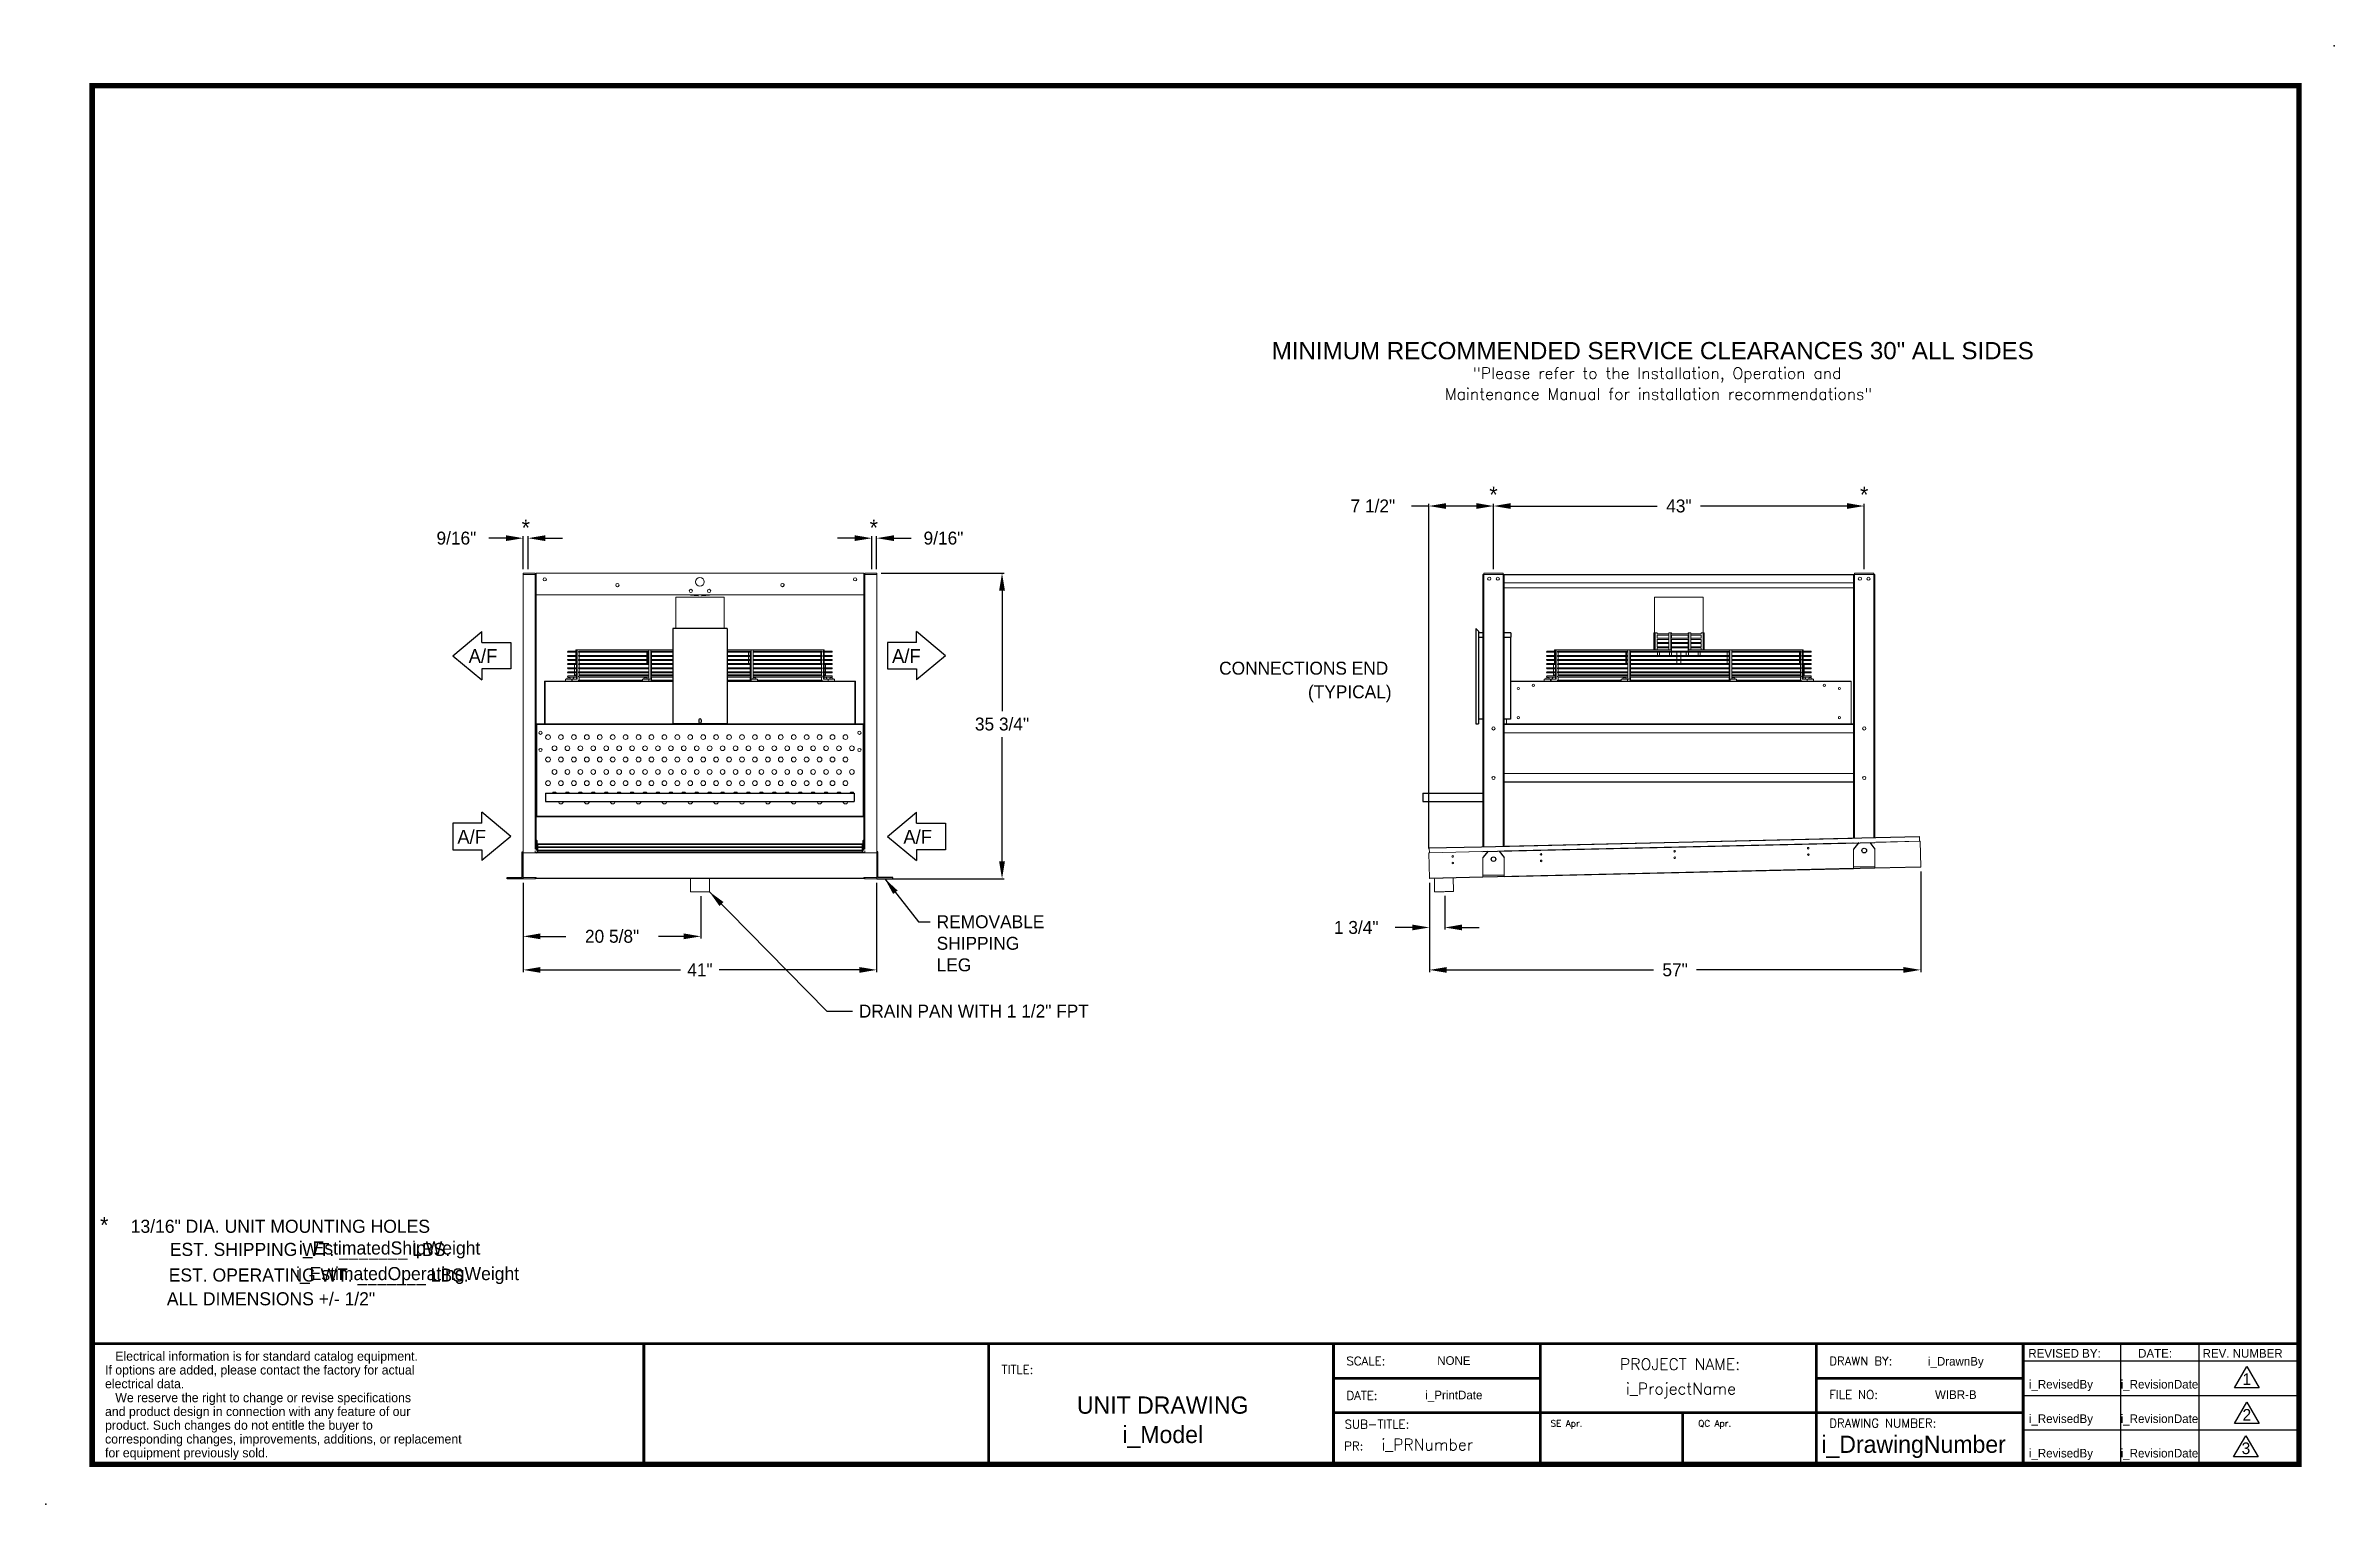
# Model space of a CAD drawing. Extents: x 6 to 271, y -23 to 146.
import ezdxf
from ezdxf.enums import TextEntityAlignment as Align

# ---------------------------------------------------------------- set-up
doc = ezdxf.new("R2010")
doc.units = 0
doc.header["$MEASUREMENT"] = 0
doc.layers.get('0').update_dxf_attribs({"linetype": 'CONTINUOUS'})
doc.layers.get('Defpoints').update_dxf_attribs({"linetype": 'CONTINUOUS'})
doc.styles.add('dimentions', font='ARIAL.TTF')
doc.styles.add('SIMPLEX', font='SIMPLEX')
doc.dimstyles.get("Standard").update_dxf_attribs({"dimtxt": 1.5, "dimasz": 2, "dimexe": 0.25, "dimexo": 0.5, "dimgap": 0.75, "dimtad": 0, "dimtih": 1, "dimtoh": 1, "dimdec": 4, "dimzin": 0, "dimdsep": 46, "dimlunit": 5, "dimtxsty": 'STANDARD', "dimcen": 0.125, "dimclrd": 1, "dimclre": 1, "dimclrt": 1, "dimadec": 0, "dimazin": 0, "dimtfac": 1, "dimtdec": 4, "dimtofl": 0, "dimtmove": 0, "dimatfit": 3, "dimfxl": 1, "dimfrac": 2, "dimtolj": 1, "dimtzin": 0, "dimarcsym": 0})

msp = doc.modelspace()

# ---------------------------------------------------------------- texts
at = {"color": 7, "lineweight": 30}
for s, height, style, p in [('MINIMUM RECOMMENDED SERVICE CLEARANCES 30" ALL SIDES', 1.99998, 'dimentions', (147.84253, 110.00613)), ('SE Apr.', 0.749993, 'SIMPLEX', (180.18161, -13.86548)), ('QC Apr.', 0.749993, 'SIMPLEX', (197.3109, -13.86548))]:
    msp.add_text(s, height=height, dxfattribs=dict(at, style=style)).set_placement(p)
at = {"color": 7, "style": 'SIMPLEX'}
for s, p in [('"Please refer to the Installation, Operation and', (192.55464, 107.7186)), ('Maintenance Manual for installation recommendations"', (192.71304, 105.31152)), ('PROJECT NAME:', (195.20741, -7.28234)), ('i_ProjectName', (195.30839, -10.12478))]:
    msp.add_text(s, height=1.3279867, dxfattribs=at).set_placement(p, align=Align.CENTER)
at = {"color": 7}
for s, height, p in [('*', 1.87063, (173.5668, 93.35372)), ('*', 1.87063, (216.5668, 93.35372)), ('*', 1.87063, (61.31198, 89.52266)), ('*', 1.87063, (101.68079, 89.52266)), ('*', 1.87063, (12.41754, 8.59911)), ('EST. SHIPPING WT. _______ LBS.', 1.5199848, (36.27932, 5.94276)), ('i_EstimatedShipWeight', 1.5217292, (45.51786, 6.1088)), ('EST. OPERATING WT. _______ LBS.', 1.5199848, (37.2886, 2.96957)), ('i_EstimatedOperatingWeight', 1.5199848, (47.59767, 3.13561)), ('ALL DIMENSIONS +/- 1/2"', 1.5199848, (31.75397, 0.21106)), ('NONE', 0.99999, (168.9697, -6.69626)), ('i_DrawnBy', 0.99999, (227.19398, -6.78205)), ('1', 1.35154, (260.95552, -9.02329)), ('UNIT DRAWING', 1.99998, (135.19615, -12.36641)), ('i_PrintDate', 0.99999, (168.9697, -10.69622)), ('WIBR-B', 0.99999, (227.19398, -10.65101)), ('i_RevisedBy', 0.99999, (239.38829, -9.44688)), ('i_RevisionDate', 0.99999, (250.82045, -9.44688)), ('i_RevisedBy', 0.99999, (239.38829, -13.44684)), ('i_RevisionDate', 0.99999, (250.82045, -13.44684)), ('2', 1.35154, (260.95552, -13.17359)), ('i_Model', 1.99998, (135.19615, -15.77508)), ('i_DrawingNumber', 1.99998, (222.29665, -16.91083)), ('3', 1.35154, (260.85067, -17.05479)), ('i_RevisedBy', 0.99999, (239.38829, -17.4468)), ('i_RevisionDate', 0.99999, (250.82045, -17.4468))]:
    msp.add_text(s, height=height, dxfattribs=at).set_placement(p, align=Align.CENTER)
for s, height, p in [('A/F', 1.59375, (54.68473, 74.77405)), ('A/F', 1.59375, (105.11298, 53.7908)), ('13/16" DIA. UNIT MOUNTING HOLES', 1.5199848, (15.48474, 8.62543)), ('REVISED BY:', 0.99999, (235.6064, -5.86122)), ('DATE:', 0.99999, (248.34057, -5.86122)), ('REV. NUMBER', 0.99999, (255.81864, -5.86122))]:
    msp.add_text(s, height=height, dxfattribs=at).set_placement(p)
at = {"color": 7, "lineweight": 25}
for s, p in [('   Electrical information is for standard catalog equipment.', (12.5029, -6.21818)), ('If options are added, please contact the factory for actual', (12.5029, -7.81714)), ('electrical data.', (12.5029, -9.41611)), ('   We reserve the right to change or revise specifications', (12.5029, -11.03523)), ('and product design in connection with any feature of our', (12.5029, -12.63419)), ('product. Such changes do not entitle the buyer to', (12.5029, -14.23316)), ('corresponding changes, improvements, additions, or replacement ', (12.5029, -15.83212)), ('for equipment previously sold.', (12.5029, -17.43108))]:
    msp.add_text(s, height=1.0659747, dxfattribs=at).set_placement(p)
at = {"color": 7, "style": 'SIMPLEX'}
for s, height, p in [('TITLE:', 0.99999, (116.50733, -7.74909)), ('SCALE:', 0.99999, (156.50693, -6.7491)), ('DRAWN BY:', 0.99999, (212.50637, -6.7491)), ('DATE:', 0.99999, (156.50693, -10.74906)), ('FILE NO:', 0.99999, (212.50637, -10.65238)), ('SUB-TITLE:', 0.99999, (156.29024, -14.08915)), ('DRAWING NUMBER:', 0.99999, (212.50637, -13.96772)), ('i_PRNumber', 1.327987, (160.55975, -16.618))]:
    msp.add_text(s, height=height, dxfattribs=at).set_placement(p)
msp.add_text('PR:', height=0.99999, dxfattribs=at).set_placement((158.46593, -16.618), align=Align.RIGHT)
at = {"color": 7, "char_height": 1.5}
for s, insert, attachment_point in [('CONNECTIONS END', (141.74079, 74.90417), 1), ('(TYPICAL)', (152.04258, 72.15804), 1), ('35 3/4"', (116.55428, 67.66353), 5), ('REMOVABLE\\PSHIPPING\\PLEG', (108.97325, 45.47575), 1), ('DRAIN PAN WITH 1 1/2" FPT', (99.94528, 35.109), 1)]:
    msp.add_mtext(s, dxfattribs=dict(at, insert=insert, attachment_point=attachment_point))

# ---------------------------------------------------------------- blocks, each defined once
blk = doc.blocks.new('099front')
at = {"color": 0, "ltscale": 7}
for p, q in [((59.35, 106.85), (53.04, 106.85)), ((53.04, 106.85), (53.04, 95.79)), ((59.35, 106.85), (59.35, 95.79)), ((53.04, 95.79), (59.35, 95.79)), ((56.07, 96.23), (56.07, 95.98)), ((56.32, 96.23), (56.32, 95.98))]:
    blk.add_line(p, q, dxfattribs=at)
for centre, start, end in [((56.2, 96.23), 0, 180), ((56.2, 95.98), 180, 0)]:
    blk.add_arc(centre, 0.125, start, end, dxfattribs=at)
blk = doc.blocks.new('*D24')
at = {"color": 7, "lineweight": -2}
for p, q in [((59.01, 89.24), (57.01, 89.24)), ((61.01, 85.66), (61.01, 89.49)), ((61.58, 85.66), (61.58, 89.49)), ((63.58, 89.24), (65.58, 89.24))]:
    blk.add_line(p, q, dxfattribs=at)
at = {"color": 7}
for points in [[(59.01, 89.58), (59.01, 88.91), (61.01, 89.24)], [(63.58, 89.58), (63.58, 88.91), (61.58, 89.24)]]:
    blk.add_solid(points, dxfattribs=at)
at = {"layer": 'Defpoints', "color": 0}
for p in [(61.01, 89.24), (61.01, 85.16), (61.58, 85.16)]:
    blk.add_point(p, dxfattribs=at)
at = {"color": 7, "insert": (53.26, 89.24), "char_height": 1.5, "attachment_point": 5}
blk.add_mtext('\\A1;9/16"', dxfattribs=at)
blk = doc.blocks.new('*D25')
at = {"color": 7, "lineweight": -2}
for p, q in [((99.45, 89.24), (97.45, 89.24)), ((101.45, 85.66), (101.45, 89.49)), ((102.01, 85.66), (102.01, 89.49)), ((104.01, 89.24), (106.01, 89.24))]:
    blk.add_line(p, q, dxfattribs=at)
at = {"color": 7}
for points in [[(99.45, 89.58), (99.45, 88.91), (101.45, 89.24)], [(104.01, 89.58), (104.01, 88.91), (102.01, 89.24)]]:
    blk.add_solid(points, dxfattribs=at)
at = {"layer": 'Defpoints', "color": 0}
for p in [(101.45, 89.24), (101.45, 85.16), (102.01, 85.16)]:
    blk.add_point(p, dxfattribs=at)
at = {"color": 7, "insert": (109.76, 89.24), "char_height": 1.5, "attachment_point": 5}
blk.add_mtext('\\A1;9/16"', dxfattribs=at)
blk = doc.blocks.new('Air Flow Arror')
for p, q in [((-1.54, 6.74), (-4.35, 3.37)), ((-1.54, 6.74), (1.26, 3.37)), ((-3.09, 3.37), (-4.35, 3.37)), ((-3.09, 3.37), (-3.09, 0)), ((0, 0), (0, 3.37)), ((0, 3.37), (1.26, 3.37)), ((-3.09, 0), (0, 0))]:
    blk.add_line(p, q)
blk.add_text('A/F', height=1.594, rotation=90).set_placement((-0.71, 0.53))
blk = doc.blocks.new('*D26')
at = {"color": 7, "lineweight": -2}
for p, q in [((61.01, 49.23), (61.01, 38.89)), ((102.01, 49.23), (102.01, 38.89)), ((63.01, 39.14), (79.26, 39.14)), ((100.01, 39.14), (83.76, 39.14))]:
    blk.add_line(p, q, dxfattribs=at)
at = {"color": 7}
for points in [[(63.01, 39.47), (63.01, 38.8), (61.01, 39.14)], [(100.01, 39.47), (100.01, 38.8), (102.01, 39.14)]]:
    blk.add_solid(points, dxfattribs=at)
at = {"layer": 'Defpoints', "color": 0}
for p in [(61.01, 49.73), (102.01, 49.73), (102.01, 39.14)]:
    blk.add_point(p, dxfattribs=at)
at = {"color": 7, "insert": (81.51, 39.14), "char_height": 1.5, "attachment_point": 5}
blk.add_mtext('\\A1;41"', dxfattribs=at)
blk = doc.blocks.new('*D27')
at = {"color": 7, "lineweight": -2}
for p, q in [((61.01, 49.23), (61.01, 42.78)), ((81.62, 47.69), (81.62, 42.78)), ((63.01, 43.03), (65.94, 43.03)), ((79.62, 43.03), (76.69, 43.03))]:
    blk.add_line(p, q, dxfattribs=at)
at = {"color": 7}
for points in [[(63.01, 43.37), (63.01, 42.7), (61.01, 43.03)], [(79.62, 43.37), (79.62, 42.7), (81.62, 43.03)]]:
    blk.add_solid(points, dxfattribs=at)
at = {"layer": 'Defpoints', "color": 0}
for p in [(61.01, 49.73), (81.62, 48.19), (81.62, 43.03)]:
    blk.add_point(p, dxfattribs=at)
at = {"color": 7, "insert": (71.32, 43.03), "char_height": 1.5, "attachment_point": 5}
blk.add_mtext('\\A1;20 5/8"', dxfattribs=at)
blk = doc.blocks.new('*D28')
at = {"color": 7, "lineweight": -2}
for p, q in [((173.57, 85.66), (173.57, 93.22)), ((175.57, 92.97), (192.57, 92.97)), ((214.57, 92.97), (197.57, 92.97)), ((216.57, 85.66), (216.57, 93.22))]:
    blk.add_line(p, q, dxfattribs=at)
at = {"color": 7}
for points in [[(175.57, 93.31), (175.57, 92.64), (173.57, 92.97)], [(214.57, 93.31), (214.57, 92.64), (216.57, 92.97)]]:
    blk.add_solid(points, dxfattribs=at)
at = {"layer": 'Defpoints', "color": 0}
for p in [(216.57, 92.97), (173.57, 85.16), (216.57, 85.16)]:
    blk.add_point(p, dxfattribs=at)
at = {"color": 7, "insert": (195.07, 92.97), "char_height": 1.5, "attachment_point": 5}
blk.add_mtext('\\A1;43"', dxfattribs=at)
blk = doc.blocks.new('*D29')
at = {"color": 7, "lineweight": -2}
for p, q in [((166.07, 92.97), (164.07, 92.97)), ((166.07, 53.24), (166.07, 93.22)), ((171.57, 92.97), (168.07, 92.97)), ((173.57, 85.66), (173.57, 93.22))]:
    blk.add_line(p, q, dxfattribs=at)
at = {"color": 7}
for points in [[(168.07, 93.31), (168.07, 92.64), (166.07, 92.97)], [(171.57, 93.31), (171.57, 92.64), (173.57, 92.97)]]:
    blk.add_solid(points, dxfattribs=at)
at = {"layer": 'Defpoints', "color": 0}
for p in [(173.57, 92.97), (173.57, 85.16), (166.07, 52.74)]:
    blk.add_point(p, dxfattribs=at)
at = {"color": 7, "insert": (159.57, 92.97), "char_height": 1.5, "attachment_point": 5}
blk.add_mtext('\\A1;7 1/2"', dxfattribs=at)
blk = doc.blocks.new('*D30')
at = {"color": 7, "lineweight": -2}
for p, q in [((223.12, 50.57), (223.12, 38.89)), ((166.14, 49.24), (166.14, 38.89)), ((168.14, 39.14), (192.13, 39.14)), ((221.12, 39.14), (197.13, 39.14))]:
    blk.add_line(p, q, dxfattribs=at)
at = {"color": 7}
for points in [[(168.14, 39.47), (168.14, 38.8), (166.14, 39.14)], [(221.12, 39.47), (221.12, 38.8), (223.12, 39.14)]]:
    blk.add_solid(points, dxfattribs=at)
at = {"layer": 'Defpoints', "color": 0}
for p in [(223.12, 51.07), (166.14, 49.74), (223.12, 39.14)]:
    blk.add_point(p, dxfattribs=at)
at = {"color": 7, "insert": (194.63, 39.14), "char_height": 1.5, "attachment_point": 5}
blk.add_mtext('\\A1;57"', dxfattribs=at)
blk = doc.blocks.new('*D31')
at = {"color": 7, "lineweight": -2}
for p, q in [((166.14, 48.74), (166.14, 43.81)), ((167.91, 47.72), (167.91, 43.81)), ((164.14, 44.06), (162.14, 44.06)), ((169.91, 44.06), (171.91, 44.06))]:
    blk.add_line(p, q, dxfattribs=at)
at = {"color": 7}
for points in [[(164.14, 44.4), (164.14, 43.73), (166.14, 44.06)], [(169.91, 44.4), (169.91, 43.73), (167.91, 44.06)]]:
    blk.add_solid(points, dxfattribs=at)
at = {"layer": 'Defpoints', "color": 0}
for p in [(166.14, 49.24), (167.91, 48.22), (166.14, 44.06)]:
    blk.add_point(p, dxfattribs=at)
at = {"color": 7, "insert": (157.64, 44.06), "char_height": 1.5, "attachment_point": 5}
blk.add_mtext('\\A1;1 3/4"', dxfattribs=at)

# ---------------------------------------------------------------- dimensions: what is measured, and where the dimension line sits
at = {"color": 7}
for base, p1, p2, picture, middle in [((173.5677, 92.97392), (166.06973, 52.73897), (173.5677, 85.16353), '*D29', (159.56973, 92.97392)), ((101.45248, 89.2422), (102.01498, 85.16353), (101.45248, 85.16353), '*D25', (109.76498, 89.2422)), ((223.12408, 39.13762), (166.1395, 49.73979), (223.12408, 51.06537), '*D30', (194.63179, 39.13762)), ((102.01498, 39.13762), (61.01498, 49.72603), (102.01498, 49.72603), '*D26', (81.51498, 39.13762))]:
    dim = msp.add_linear_dim(base=base, p1=p1, p2=p2, dimstyle='Standard', override={"dimpost": '"', "dimclrd": 7, "dimclre": 7, "dimclrt": 7}, dxfattribs=at)
    dim.commit()
    dim.dimension.update_dxf_attribs({"geometry": picture, "text_midpoint": middle, "dimtype": 160})
for base, p1, p2, picture, middle in [((216.5677, 92.97392), (173.5677, 85.16353), (216.5677, 85.16353), '*D28', (195.0677, 92.97392)), ((61.01498, 89.2422), (61.57748, 85.16353), (61.01498, 85.16353), '*D24', (53.26498, 89.2422)), ((81.623527, 43.032582), (61.014984, 49.726028), (81.623527, 48.190916), '*D27', (71.319255, 43.032582)), ((166.1395, 44.0637), (167.90891, 48.21802), (166.1395, 49.23979), '*D31', (157.6395, 44.0637))]:
    dim = msp.add_linear_dim(base=base, p1=p1, p2=p2, dimstyle='Standard', override={"dimpost": '"', "dimclrd": 7, "dimclre": 7, "dimclrt": 7}, dxfattribs=at)
    dim.commit()
    dim.dimension.update_dxf_attribs({"geometry": picture, "text_midpoint": middle})

# ---------------------------------------------------------------- linework, layer by layer
at = {"color": 7, "linetype": 'Continuous', "lineweight": 15}
for p, q in [((61.01498, 85.16353), (61.01498, 85.02903)), ((62.37948, 85.16353), (61.01498, 85.16353)), ((62.37948, 85.02903), (61.01498, 85.02903)), ((61.01498, 85.02803), (61.01498, 49.86153)), ((62.37948, 85.02803), (61.01498, 85.02803)), ((62.37948, 85.02903), (62.37948, 85.16353)), ((62.37948, 85.02803), (62.51498, 85.02803)), ((62.37948, 85.02803), (62.37948, 53.16814)), ((100.51498, 85.16353), (62.51498, 85.16353)), ((62.51498, 85.16353), (62.51498, 85.02803)), ((62.51498, 53.03268), (62.51498, 85.02803)), ((100.51498, 85.02803), (100.51498, 85.16353)), ((100.51498, 53.03268), (100.51498, 85.02803)), ((100.51498, 85.02803), (100.65048, 85.02803)), ((100.65048, 85.16353), (100.65048, 85.02903)), ((100.65048, 85.16353), (102.01498, 85.16353)), ((100.65048, 85.02903), (102.01498, 85.02903)), ((100.65048, 85.02803), (102.01498, 85.02803)), ((100.65048, 53.16814), (100.65048, 85.02803)), ((102.01498, 85.16353), (102.01498, 85.02903)), ((102.01498, 85.02803), (102.01498, 49.86153)), ((172.3177, 85.02803), (172.4522, 85.02803)), ((172.3177, 85.02803), (172.3177, 53.4411)), ((172.4522, 85.02803), (172.4522, 53.44423)), ((172.4532, 85.02803), (172.4522, 85.02803)), ((172.4532, 85.16353), (172.4532, 85.02903)), ((172.4532, 85.16353), (174.6822, 85.16353)), ((172.4532, 85.02903), (174.6822, 85.02903)), ((172.4532, 85.02803), (172.4532, 85.02903)), ((172.4532, 85.02803), (174.6822, 85.02803)), ((172.4532, 53.44425), (172.4532, 85.02803)), ((174.6822, 85.16353), (174.6822, 85.02903)), ((174.6822, 85.02803), (174.6822, 85.02903)), ((174.6822, 53.4961), (174.6822, 85.02803)), ((174.6832, 85.02803), (174.6822, 85.02803)), ((174.6832, 85.02803), (174.6832, 53.49613)), ((174.8177, 85.02803), (174.6832, 85.02803)), ((174.8177, 85.02803), (174.8177, 53.49925)), ((174.8177, 84.97503), (215.3177, 84.97503)), ((215.3177, 85.02803), (215.3177, 54.44137)), ((215.3177, 85.02803), (215.4522, 85.02803)), ((215.4522, 85.02803), (215.4522, 54.4445)), ((215.4532, 85.02803), (215.4522, 85.02803)), ((215.4532, 85.16353), (215.4532, 85.02903)), ((215.4532, 85.16353), (217.6822, 85.16353)), ((215.4532, 85.02903), (217.6822, 85.02903)), ((215.4532, 85.02803), (215.4532, 85.02903)), ((215.4532, 85.02803), (217.6822, 85.02803)), ((215.4532, 54.44452), (215.4532, 85.02803)), ((217.6822, 85.16353), (217.6822, 85.02903)), ((217.6822, 85.02803), (217.6822, 85.02903)), ((217.6832, 85.02803), (217.6822, 85.02803)), ((217.6822, 54.49637), (217.6822, 85.02803)), ((217.8177, 85.02803), (217.6832, 85.02803)), ((217.6832, 85.02803), (217.6832, 54.4964)), ((217.8177, 85.02803), (217.8177, 54.49952)), ((62.51498, 82.66353), (100.51498, 82.66353)), ((84.32748, 82.40703), (78.70248, 82.40703)), ((81.31159, 82.55669), (79.95824, 82.66353)), ((81.32002, 82.66353), (81.31159, 82.55669)), ((81.71838, 82.55669), (81.70994, 82.66353)), ((83.07173, 82.66353), (81.71838, 82.55669)), ((174.8177, 84.04374), (215.3177, 84.04374)), ((174.8177, 83.48144), (180.6302, 83.48144)), ((181.0052, 83.48144), (209.1302, 83.48144)), ((196.144, 82.40703), (192.2552, 82.40703)), ((197.8802, 82.40703), (196.144, 82.40703)), ((209.5052, 83.48144), (215.3177, 83.48144)), ((192.15049, 78.27103), (192.15049, 76.27603)), ((192.24386, 78.27103), (192.15049, 78.27103)), ((192.33724, 78.27103), (192.24386, 78.27103)), ((192.24386, 78.27103), (192.24386, 76.27603)), ((192.33724, 78.27103), (192.33724, 76.27603)), ((192.56266, 78.27103), (192.33724, 78.27103)), ((192.56266, 78.12021), (192.56266, 78.27103)), ((193.89803, 78.12114), (192.56266, 78.12114)), ((192.56266, 77.62021), (192.56266, 78.00208)), ((192.56266, 78.00114), (193.89803, 78.00114)), ((193.89803, 77.62114), (192.56266, 77.62114)), ((192.56266, 77.12021), (192.56266, 77.50208)), ((192.56266, 77.50114), (193.89803, 77.50114)), ((193.89803, 77.12114), (192.56266, 77.12114)), ((192.56266, 76.62021), (192.56266, 77.00208)), ((192.56266, 77.00114), (193.89803, 77.00114)), ((194.12345, 78.27103), (193.89803, 78.27103)), ((193.89803, 78.27103), (193.89803, 76.27603)), ((194.12345, 78.27103), (194.12345, 76.27603)), ((194.21683, 78.27103), (194.12345, 78.27103)), ((194.21683, 78.12021), (194.21683, 78.27103)), ((196.144, 78.12114), (194.21683, 78.12114)), ((194.21683, 77.62021), (194.21683, 78.00208)), ((194.21683, 78.00114), (196.144, 78.00114)), ((196.144, 77.62114), (194.21683, 77.62114)), ((194.21683, 77.12021), (194.21683, 77.50208)), ((194.21683, 77.50114), (196.144, 77.50114)), ((196.144, 77.12114), (194.21683, 77.12114)), ((194.21683, 76.62021), (194.21683, 77.00208)), ((194.21683, 77.00114), (196.144, 77.00114)), ((196.144, 78.12114), (196.144, 78.27103)), ((196.144, 78.27103), (196.23737, 78.27103)), ((196.144, 77.62114), (196.144, 78.00114)), ((196.144, 77.12114), (196.144, 77.50114)), ((196.144, 76.62114), (196.144, 77.00114)), ((196.23737, 78.27103), (196.23737, 76.27603)), ((196.4628, 78.27103), (196.23737, 78.27103)), ((196.4628, 78.27103), (196.4628, 76.27603)), ((197.66611, 78.12114), (196.4628, 78.12114)), ((196.4628, 78.00114), (197.66611, 78.00114)), ((197.66611, 77.62114), (196.4628, 77.62114)), ((196.4628, 77.50114), (197.66611, 77.50114)), ((197.66611, 77.12114), (196.4628, 77.12114)), ((196.4628, 77.00114), (197.66611, 77.00114)), ((197.66611, 78.12114), (197.66611, 78.27103)), ((197.66611, 78.27103), (197.89154, 78.27103)), ((197.66611, 77.62114), (197.66611, 78.00114)), ((197.66611, 77.12114), (197.66611, 77.50114)), ((197.66611, 76.62114), (197.66611, 77.00114)), ((197.89154, 78.27103), (197.89154, 76.27603)), ((197.98491, 78.27103), (197.89154, 78.27103)), ((197.98491, 78.27103), (197.98491, 76.27603)), ((67.19485, 76.12114), (66.22487, 76.12114)), ((66.22487, 76.00114), (67.19485, 76.00114)), ((67.19485, 75.64248), (66.22487, 75.64248)), ((66.22487, 75.52248), (67.19485, 75.52248)), ((67.19485, 75.16381), (66.22487, 75.16381)), ((66.22487, 75.04381), (67.19485, 75.04381)), ((67.19485, 74.68515), (66.22487, 74.68515)), ((66.22487, 74.56515), (67.19485, 74.56515)), ((67.10148, 76.27603), (67.10148, 76.12114)), ((67.19485, 76.27603), (67.10148, 76.27603)), ((67.10148, 76.00114), (67.10148, 75.64248)), ((67.10148, 75.52248), (67.10148, 75.16381)), ((67.10148, 75.04381), (67.10148, 74.68515)), ((67.28823, 76.27603), (67.19485, 76.27603)), ((67.19485, 76.27603), (67.19485, 72.89503)), ((67.28823, 76.27603), (67.28823, 72.89503)), ((75.58339, 76.27603), (67.28823, 76.27603)), ((67.48394, 76.00114), (75.58339, 76.00114)), ((67.48394, 75.52248), (75.58339, 75.52248)), ((67.48394, 75.04381), (75.58339, 75.04381)), ((67.48394, 74.56515), (75.58339, 74.56515)), ((75.58339, 76.12114), (67.48398, 76.12114)), ((75.58339, 75.64248), (67.48398, 75.64248)), ((75.58339, 75.16381), (67.48398, 75.16381)), ((75.58339, 74.68515), (67.48398, 74.68515)), ((67.51365, 75.64248), (67.51365, 76.00114)), ((67.51365, 75.16381), (67.51365, 75.52248)), ((67.51365, 74.68515), (67.51365, 75.04381)), ((67.51365, 74.20648), (67.51365, 74.56515)), ((75.35796, 76.00114), (75.35796, 75.64248)), ((75.35796, 75.52248), (75.35796, 75.16381)), ((75.35796, 75.04381), (75.35796, 74.68515)), ((75.45134, 75.64248), (75.45134, 76.00114)), ((75.45134, 75.16381), (75.45134, 75.52248)), ((75.45134, 74.68515), (75.45134, 75.04381)), ((75.80882, 76.27603), (75.58339, 76.27603)), ((75.58339, 76.27603), (75.58339, 72.89503)), ((75.80882, 76.27603), (75.80882, 72.89503)), ((78.35873, 76.27603), (75.80882, 76.27603)), ((75.88988, 76.00114), (78.35873, 76.00114)), ((75.88988, 75.52248), (78.35873, 75.52248)), ((75.88988, 75.04381), (78.35873, 75.04381)), ((75.88988, 74.56515), (78.35873, 74.56515)), ((78.35873, 76.12114), (75.88996, 76.12114)), ((78.35873, 75.64248), (75.88996, 75.64248)), ((78.35873, 75.16381), (75.88996, 75.16381)), ((78.35873, 74.68515), (75.88996, 74.68515)), ((75.90219, 75.64248), (75.90219, 76.00114)), ((75.90219, 75.16381), (75.90219, 75.52248)), ((75.90219, 74.68515), (75.90219, 75.04381)), ((75.90219, 74.20648), (75.90219, 74.56515)), ((84.67123, 76.27603), (87.44658, 76.27603)), ((87.36626, 76.12114), (84.67123, 76.12114)), ((84.67123, 76.00114), (87.36626, 76.00114)), ((87.36626, 75.64248), (84.67123, 75.64248)), ((84.67123, 75.52248), (87.36626, 75.52248)), ((87.36626, 75.16381), (84.67123, 75.16381)), ((84.67123, 75.04381), (87.36626, 75.04381)), ((87.36626, 74.68515), (84.67123, 74.68515)), ((84.67123, 74.56515), (87.36626, 74.56515)), ((87.12777, 75.64248), (87.12777, 76.00114)), ((87.12777, 75.16381), (87.12777, 75.52248)), ((87.12777, 74.68515), (87.12777, 75.04381)), ((87.3532, 75.64248), (87.3532, 76.00114)), ((87.3532, 75.16381), (87.3532, 75.52248)), ((87.3532, 74.68515), (87.3532, 75.04381)), ((87.3532, 74.20648), (87.3532, 74.56515)), ((87.44658, 76.27603), (87.44658, 72.89503)), ((87.672, 76.27603), (87.44658, 76.27603)), ((87.672, 76.27603), (87.672, 73.00312)), ((87.672, 76.27603), (95.83512, 76.27603)), ((95.64121, 76.12114), (87.672, 76.12114)), ((87.672, 76.00114), (95.64121, 76.00114)), ((95.64121, 75.64248), (87.672, 75.64248)), ((87.672, 75.52248), (95.64121, 75.52248)), ((95.64121, 75.16381), (87.672, 75.16381)), ((87.672, 75.04381), (95.64121, 75.04381)), ((95.64121, 74.68515), (87.672, 74.68515)), ((87.672, 74.56515), (95.64121, 74.56515)), ((95.51631, 75.64248), (95.51631, 76.00114)), ((95.51631, 75.16381), (95.51631, 75.52248)), ((95.51631, 74.68515), (95.51631, 75.04381)), ((95.60969, 75.64248), (95.60969, 76.00114)), ((95.60969, 75.16381), (95.60969, 75.52248)), ((95.60969, 74.68515), (95.60969, 75.04381)), ((95.60969, 74.20648), (95.60969, 74.56515)), ((95.83512, 76.27603), (95.83512, 72.89503)), ((95.92849, 76.27603), (95.83512, 76.27603)), ((95.92849, 76.27603), (95.92849, 72.89503)), ((96.8051, 76.12114), (95.92849, 76.12114)), ((95.92849, 76.00114), (96.8051, 76.00114)), ((96.8051, 75.64248), (95.92849, 75.64248)), ((95.92849, 75.52248), (96.8051, 75.52248)), ((96.8051, 75.16381), (95.92849, 75.16381)), ((95.92849, 75.04381), (96.8051, 75.04381)), ((96.8051, 74.68515), (95.92849, 74.68515)), ((95.92849, 74.56515), (96.8051, 74.56515)), ((180.74757, 76.12114), (179.77758, 76.12114)), ((179.77758, 76.00114), (180.74757, 76.00114)), ((180.74757, 75.64248), (179.77758, 75.64248)), ((179.77758, 75.52248), (180.74757, 75.52248)), ((180.74757, 75.16381), (179.77758, 75.16381)), ((179.77758, 75.04381), (180.74757, 75.04381)), ((180.74757, 74.68515), (179.77758, 74.68515)), ((179.77758, 74.56515), (180.74757, 74.56515)), ((180.65419, 76.27603), (180.65419, 76.12114)), ((180.74757, 76.27603), (180.65419, 76.27603)), ((180.65419, 76.00114), (180.65419, 75.64248)), ((180.65419, 75.52248), (180.65419, 75.16381)), ((180.65419, 75.04381), (180.65419, 74.68515)), ((180.84094, 76.27603), (180.74757, 76.27603)), ((180.74757, 76.27603), (180.74757, 72.89503)), ((180.84094, 76.27603), (180.84094, 72.89503)), ((189.13611, 76.27603), (180.84094, 76.27603)), ((181.03665, 76.00114), (189.13611, 76.00114)), ((181.03665, 75.52248), (189.13611, 75.52248)), ((181.03665, 75.04381), (189.13611, 75.04381)), ((181.03665, 74.56515), (189.13611, 74.56515)), ((189.13611, 76.12114), (181.03669, 76.12114)), ((189.13611, 75.64248), (181.03669, 75.64248)), ((189.13611, 75.16381), (181.03669, 75.16381)), ((189.13611, 74.68515), (181.03669, 74.68515)), ((181.06637, 75.64248), (181.06637, 76.00114)), ((181.06637, 75.16381), (181.06637, 75.52248)), ((181.06637, 74.68515), (181.06637, 75.04381)), ((181.06637, 74.20648), (181.06637, 74.56515)), ((188.91068, 76.00114), (188.91068, 75.64248)), ((188.91068, 75.52248), (188.91068, 75.16381)), ((188.91068, 75.04381), (188.91068, 74.68515)), ((189.00405, 75.64248), (189.00405, 76.00114)), ((189.00405, 75.16381), (189.00405, 75.52248)), ((189.00405, 74.68515), (189.00405, 75.04381)), ((189.36153, 76.27603), (189.13611, 76.27603)), ((189.13611, 76.27603), (189.13611, 72.89503)), ((189.36153, 76.27603), (189.36153, 72.89503)), ((194.12345, 76.27603), (189.36153, 76.27603)), ((189.4426, 76.00114), (200.91897, 76.00114)), ((189.4426, 75.52248), (200.91897, 75.52248)), ((189.4426, 75.04381), (200.91897, 75.04381)), ((189.4426, 74.56515), (200.91897, 74.56515)), ((200.91897, 76.12114), (189.44268, 76.12114)), ((200.91897, 75.64248), (189.44268, 75.64248)), ((200.91897, 75.16381), (189.44268, 75.16381)), ((200.91897, 74.68515), (189.44268, 74.68515)), ((189.45491, 75.64248), (189.45491, 76.00114)), ((189.45491, 75.16381), (189.45491, 75.52248)), ((189.45491, 74.68515), (189.45491, 75.04381)), ((189.45491, 74.20648), (189.45491, 74.56515)), ((193.89803, 76.62114), (192.56266, 76.62114)), ((192.56266, 76.27603), (192.56266, 76.50208)), ((192.56266, 76.50114), (193.89803, 76.50114)), ((196.144, 76.62114), (194.21683, 76.62114)), ((194.21683, 76.12114), (194.21683, 76.50208)), ((194.21683, 76.50114), (196.144, 76.50114)), ((196.144, 76.12114), (196.144, 76.50114)), ((196.23737, 76.27603), (200.99929, 76.27603)), ((197.66611, 76.62114), (196.4628, 76.62114)), ((196.4628, 76.50114), (197.66611, 76.50114)), ((197.66611, 76.27603), (197.66611, 76.50114)), ((200.68049, 75.64248), (200.68049, 76.00114)), ((200.68049, 75.16381), (200.68049, 75.52248)), ((200.68049, 74.68515), (200.68049, 75.04381)), ((200.90592, 75.64248), (200.90592, 76.00114)), ((200.90592, 75.16381), (200.90592, 75.52248)), ((200.90592, 74.68515), (200.90592, 75.04381)), ((200.90592, 74.20648), (200.90592, 74.56515)), ((200.99929, 76.27603), (200.99929, 72.89503)), ((201.22472, 76.27603), (200.99929, 76.27603)), ((201.22472, 76.27603), (201.22472, 73.00312)), ((201.22472, 76.27603), (209.38783, 76.27603)), ((209.19392, 76.12114), (201.22472, 76.12114)), ((201.22472, 76.00114), (209.19392, 76.00114)), ((209.19392, 75.64248), (201.22472, 75.64248)), ((201.22472, 75.52248), (209.19392, 75.52248)), ((209.19392, 75.16381), (201.22472, 75.16381)), ((201.22472, 75.04381), (209.19392, 75.04381)), ((209.19392, 74.68515), (201.22472, 74.68515)), ((201.22472, 74.56515), (209.19392, 74.56515)), ((209.06903, 75.64248), (209.06903, 76.00114)), ((209.06903, 75.16381), (209.06903, 75.52248)), ((209.06903, 74.68515), (209.06903, 75.04381)), ((209.1624, 75.64248), (209.1624, 76.00114)), ((209.1624, 75.16381), (209.1624, 75.52248)), ((209.1624, 74.68515), (209.1624, 75.04381)), ((209.1624, 74.20648), (209.1624, 74.56515)), ((209.38783, 76.27603), (209.38783, 72.89503)), ((209.48121, 76.27603), (209.38783, 76.27603)), ((209.48121, 76.27603), (209.48121, 72.89503)), ((210.35781, 76.12114), (209.48121, 76.12114)), ((209.48121, 76.00114), (210.35781, 76.00114)), ((210.35781, 75.64248), (209.48121, 75.64248)), ((209.48121, 75.52248), (210.35781, 75.52248)), ((210.35781, 75.16381), (209.48121, 75.16381)), ((209.48121, 75.04381), (210.35781, 75.04381)), ((210.35781, 74.68515), (209.48121, 74.68515)), ((209.48121, 74.56515), (210.35781, 74.56515)), ((63.51498, 72.61253), (63.46498, 72.61253)), ((63.46498, 67.71453), (63.46498, 72.61253)), ((63.51498, 67.71453), (63.51498, 72.61253)), ((63.56498, 72.61253), (63.51498, 72.61253)), ((63.51598, 72.66353), (63.51598, 72.61353)), ((63.51598, 72.66353), (63.56598, 72.66353)), ((63.56598, 72.61253), (63.56598, 72.66353)), ((78.35873, 72.66353), (63.56598, 72.66353)), ((63.56598, 67.71453), (63.56598, 72.61253)), ((78.35873, 72.61253), (63.56598, 72.61253)), ((65.90197, 72.89503), (66.41218, 72.89503)), ((66.06887, 72.89603), (66.05222, 72.89603)), ((66.48972, 72.89603), (66.06887, 72.89603)), ((66.17622, 73.02003), (66.17637, 73.02003)), ((66.1791, 73.02003), (66.17637, 73.02003)), ((66.1791, 73.02003), (66.18961, 73.02003)), ((66.20029, 73.02003), (66.18961, 73.02003)), ((66.20029, 73.02003), (66.27633, 73.02003)), ((67.19485, 74.20648), (66.22487, 74.20648)), ((66.22487, 74.08648), (67.19485, 74.08648)), ((67.19485, 73.72782), (66.22487, 73.72782)), ((66.22487, 73.60782), (67.19485, 73.60782)), ((67.19485, 73.24915), (66.22487, 73.24915)), ((66.22487, 73.12915), (67.19485, 73.12915)), ((66.28788, 73.02003), (66.27633, 73.02003)), ((66.29416, 73.02003), (66.28788, 73.02003)), ((66.29416, 73.02003), (66.31953, 73.02003)), ((66.33407, 73.02003), (66.31953, 73.02003)), ((66.33407, 73.02003), (66.36572, 73.02003)), ((66.41218, 72.89503), (66.63997, 72.89503)), ((66.70526, 72.89503), (66.63997, 72.89503)), ((66.70526, 72.89503), (66.70526, 72.66353)), ((67.28823, 72.89503), (66.70526, 72.89503)), ((67.19485, 73.40103), (66.96718, 73.40103)), ((67.48394, 74.08648), (75.58339, 74.08648)), ((67.48394, 73.60782), (75.58339, 73.60782)), ((67.48394, 73.12915), (75.58339, 73.12915)), ((75.58339, 74.20648), (67.48398, 74.20648)), ((75.58339, 73.72782), (67.48398, 73.72782)), ((75.58339, 73.24915), (67.48398, 73.24915)), ((74.83171, 72.77048), (67.48398, 72.77048)), ((67.51365, 73.72782), (67.51365, 74.08648)), ((67.51365, 73.24915), (67.51365, 73.60782)), ((75.58339, 73.40103), (67.51365, 73.40103)), ((67.51365, 72.77048), (67.51365, 73.12915)), ((74.83171, 72.89503), (75.34192, 72.89503)), ((75.11699, 72.89603), (74.98196, 72.89603)), ((75.10596, 73.02003), (75.1376, 73.02003)), ((75.41946, 72.89603), (75.11699, 72.89603)), ((75.15215, 73.02003), (75.1376, 73.02003)), ((75.15215, 73.02003), (75.17751, 73.02003)), ((75.18379, 73.02003), (75.17751, 73.02003)), ((75.19535, 73.02003), (75.18379, 73.02003)), ((75.19535, 73.02003), (75.27139, 73.02003)), ((75.28207, 73.02003), (75.27139, 73.02003)), ((75.28207, 73.02003), (75.29257, 73.02003)), ((75.2953, 73.02003), (75.29257, 73.02003)), ((75.2953, 73.02003), (75.29546, 73.02003)), ((75.34192, 72.89503), (75.56971, 72.89503)), ((75.80882, 72.89503), (75.56971, 72.89503)), ((75.88988, 74.08648), (78.35873, 74.08648)), ((75.88988, 73.60782), (78.35873, 73.60782)), ((75.88988, 73.12915), (78.35873, 73.12915)), ((78.35873, 74.20648), (75.88996, 74.20648)), ((78.35873, 73.72782), (75.88996, 73.72782)), ((78.35873, 73.24915), (75.88996, 73.24915)), ((78.35873, 72.77048), (75.88996, 72.77048)), ((75.90219, 73.72782), (75.90219, 74.08648)), ((75.90219, 73.24915), (75.90219, 73.60782)), ((78.35873, 73.40103), (75.90219, 73.40103)), ((75.90219, 72.77048), (75.90219, 73.12915)), ((87.36626, 74.20648), (84.67123, 74.20648)), ((84.67123, 74.08648), (87.36626, 74.08648)), ((87.36626, 73.72782), (84.67123, 73.72782)), ((84.67123, 73.60782), (87.36626, 73.60782)), ((87.3532, 73.40103), (84.67123, 73.40103)), ((87.36626, 73.24915), (84.67123, 73.24915)), ((84.67123, 73.12915), (87.36626, 73.12915)), ((87.36626, 72.77048), (84.67123, 72.77048)), ((99.46398, 72.66353), (84.67123, 72.66353)), ((99.46398, 72.61253), (84.67123, 72.61253)), ((87.3532, 73.72782), (87.3532, 74.08648)), ((87.3532, 73.24915), (87.3532, 73.60782)), ((87.3532, 72.77048), (87.3532, 73.12915)), ((87.44658, 72.89503), (87.46026, 72.89503)), ((87.46026, 72.89503), (87.97047, 72.89503)), ((87.91297, 72.89603), (87.61051, 72.89603)), ((95.64121, 74.20648), (87.672, 74.20648)), ((87.672, 74.08648), (95.64121, 74.08648)), ((95.64121, 73.72782), (87.672, 73.72782)), ((87.672, 73.60782), (95.64121, 73.60782)), ((95.60969, 73.40103), (87.672, 73.40103)), ((95.64121, 73.24915), (87.672, 73.24915)), ((87.672, 73.12915), (95.64121, 73.12915)), ((87.73451, 73.02003), (87.73466, 73.02003)), ((87.73739, 73.02003), (87.73466, 73.02003)), ((87.73739, 73.02003), (87.7479, 73.02003)), ((87.75858, 73.02003), (87.7479, 73.02003)), ((87.75858, 73.02003), (87.83462, 73.02003)), ((87.84617, 73.02003), (87.83462, 73.02003)), ((87.85245, 73.02003), (87.84617, 73.02003)), ((87.85245, 73.02003), (87.87782, 73.02003)), ((87.89236, 73.02003), (87.87782, 73.02003)), ((87.89236, 73.02003), (87.92401, 73.02003)), ((88.04801, 72.89603), (87.91297, 72.89603)), ((87.97047, 72.89503), (88.19826, 72.89503)), ((95.64121, 72.77048), (88.19826, 72.77048)), ((95.60969, 73.72782), (95.60969, 74.08648)), ((95.60969, 73.24915), (95.60969, 73.60782)), ((95.60969, 72.77048), (95.60969, 73.12915)), ((95.83512, 72.89503), (96.39, 72.89503)), ((96.8051, 74.20648), (95.92849, 74.20648)), ((95.92849, 74.08648), (96.8051, 74.08648)), ((96.8051, 73.72782), (95.92849, 73.72782)), ((95.92849, 73.60782), (96.8051, 73.60782)), ((96.06278, 73.40103), (95.92849, 73.40103)), ((96.8051, 73.24915), (95.92849, 73.24915)), ((95.92849, 73.12915), (96.8051, 73.12915)), ((96.39, 72.89503), (96.90021, 72.89503)), ((96.96109, 72.89603), (96.54025, 72.89603)), ((96.66425, 73.02003), (96.69589, 73.02003)), ((96.71043, 73.02003), (96.69589, 73.02003)), ((96.71043, 73.02003), (96.7358, 73.02003)), ((96.74208, 73.02003), (96.7358, 73.02003)), ((96.75364, 73.02003), (96.74208, 73.02003)), ((96.75364, 73.02003), (96.82968, 73.02003)), ((96.84035, 73.02003), (96.82968, 73.02003)), ((96.84035, 73.02003), (96.85086, 73.02003)), ((96.85359, 73.02003), (96.85086, 73.02003)), ((96.85359, 73.02003), (96.85375, 73.02003)), ((96.90021, 72.89503), (97.128, 72.89503)), ((96.97775, 72.89603), (96.96109, 72.89603)), ((99.46398, 72.66353), (99.51398, 72.66353)), ((99.46398, 72.61253), (99.46398, 72.66353)), ((99.46398, 67.71453), (99.46398, 72.61253)), ((99.46498, 72.61253), (99.51498, 72.61253)), ((99.51398, 72.61353), (99.51398, 72.66353)), ((99.56498, 72.61253), (99.51498, 72.61253)), ((99.51498, 67.71453), (99.51498, 72.61253)), ((99.56498, 67.71453), (99.56498, 72.61253)), ((175.53784, 72.66353), (178.6927, 72.66353)), ((175.53784, 72.61253), (215.0677, 72.61253)), ((178.6927, 72.66353), (211.4427, 72.66353)), ((179.45469, 72.89503), (179.48277, 72.89503)), ((179.48277, 72.89503), (180.19269, 72.89503)), ((179.62159, 72.89603), (179.60494, 72.89603)), ((180.04244, 72.89603), (179.62159, 72.89603)), ((179.72894, 73.02003), (179.72909, 73.02003)), ((179.73182, 73.02003), (179.72909, 73.02003)), ((179.73182, 73.02003), (179.74233, 73.02003)), ((179.75301, 73.02003), (179.74233, 73.02003)), ((179.75301, 73.02003), (179.82904, 73.02003)), ((180.74757, 74.20648), (179.77758, 74.20648)), ((179.77758, 74.08648), (180.74757, 74.08648)), ((180.74757, 73.72782), (179.77758, 73.72782)), ((179.77758, 73.60782), (180.74757, 73.60782)), ((180.74757, 73.24915), (179.77758, 73.24915)), ((179.77758, 73.12915), (180.74757, 73.12915)), ((179.8406, 73.02003), (179.82904, 73.02003)), ((179.84688, 73.02003), (179.8406, 73.02003)), ((179.84688, 73.02003), (179.87225, 73.02003)), ((179.88679, 73.02003), (179.87225, 73.02003)), ((179.88679, 73.02003), (179.91844, 73.02003)), ((180.25797, 72.89503), (180.19269, 72.89503)), ((180.25797, 72.89503), (180.25797, 72.66353)), ((180.84094, 72.89503), (180.25797, 72.89503)), ((180.74757, 73.40103), (180.5199, 73.40103)), ((181.03665, 74.08648), (189.13611, 74.08648)), ((181.03665, 73.60782), (189.13611, 73.60782)), ((181.03665, 73.12915), (189.13611, 73.12915)), ((189.13611, 74.20648), (181.03669, 74.20648)), ((189.13611, 73.72782), (181.03669, 73.72782)), ((189.13611, 73.24915), (181.03669, 73.24915)), ((188.38442, 72.77048), (181.03669, 72.77048)), ((181.06637, 73.72782), (181.06637, 74.08648)), ((181.06637, 73.24915), (181.06637, 73.60782)), ((189.13611, 73.40103), (181.06637, 73.40103)), ((181.06637, 72.77048), (181.06637, 73.12915)), ((188.38442, 72.89503), (188.41251, 72.89503)), ((188.41251, 72.89503), (189.12242, 72.89503)), ((188.66971, 72.89603), (188.53467, 72.89603)), ((188.65867, 73.02003), (188.69032, 73.02003)), ((188.97217, 72.89603), (188.66971, 72.89603)), ((188.70486, 73.02003), (188.69032, 73.02003)), ((188.70486, 73.02003), (188.73023, 73.02003)), ((188.73651, 73.02003), (188.73023, 73.02003)), ((188.74806, 73.02003), (188.73651, 73.02003)), ((188.74806, 73.02003), (188.8241, 73.02003)), ((188.83478, 73.02003), (188.8241, 73.02003)), ((188.83478, 73.02003), (188.84529, 73.02003)), ((188.84802, 73.02003), (188.84529, 73.02003)), ((188.84802, 73.02003), (188.84817, 73.02003)), ((189.36153, 72.89503), (189.12242, 72.89503)), ((189.4426, 74.08648), (200.91897, 74.08648)), ((189.4426, 73.60782), (200.91897, 73.60782)), ((189.4426, 73.12915), (200.91897, 73.12915)), ((200.91897, 74.20648), (189.44268, 74.20648)), ((200.91897, 73.72782), (189.44268, 73.72782)), ((200.91897, 73.24915), (189.44268, 73.24915)), ((200.91897, 72.77048), (189.44268, 72.77048)), ((189.45491, 73.72782), (189.45491, 74.08648)), ((189.45491, 73.24915), (189.45491, 73.60782)), ((200.90592, 73.40103), (189.45491, 73.40103)), ((189.45491, 72.77048), (189.45491, 73.12915)), ((200.90592, 73.72782), (200.90592, 74.08648)), ((200.90592, 73.24915), (200.90592, 73.60782)), ((200.90592, 72.77048), (200.90592, 73.12915)), ((200.99929, 72.89503), (201.01297, 72.89503)), ((201.01297, 72.89503), (201.04106, 72.89503)), ((201.04106, 72.89503), (201.75097, 72.89503)), ((201.46569, 72.89603), (201.16323, 72.89603)), ((209.19392, 74.20648), (201.22472, 74.20648)), ((201.22472, 74.08648), (209.19392, 74.08648)), ((209.19392, 73.72782), (201.22472, 73.72782)), ((201.22472, 73.60782), (209.19392, 73.60782)), ((209.1624, 73.40103), (201.22472, 73.40103)), ((209.19392, 73.24915), (201.22472, 73.24915)), ((201.22472, 73.12915), (209.19392, 73.12915)), ((201.28722, 73.02003), (201.28738, 73.02003)), ((201.29011, 73.02003), (201.28738, 73.02003)), ((201.29011, 73.02003), (201.30062, 73.02003)), ((201.31129, 73.02003), (201.30062, 73.02003)), ((201.31129, 73.02003), (201.38733, 73.02003)), ((201.39889, 73.02003), (201.38733, 73.02003)), ((201.40517, 73.02003), (201.39889, 73.02003)), ((201.40517, 73.02003), (201.43054, 73.02003)), ((201.44508, 73.02003), (201.43054, 73.02003)), ((201.44508, 73.02003), (201.47672, 73.02003)), ((201.60072, 72.89603), (201.46569, 72.89603)), ((209.19392, 72.77048), (201.75097, 72.77048)), ((209.1624, 73.72782), (209.1624, 74.08648)), ((209.1624, 73.24915), (209.1624, 73.60782)), ((209.1624, 72.77048), (209.1624, 73.12915)), ((209.38783, 72.89503), (209.94271, 72.89503)), ((210.35781, 74.20648), (209.48121, 74.20648)), ((209.48121, 74.08648), (210.35781, 74.08648)), ((210.35781, 73.72782), (209.48121, 73.72782)), ((209.48121, 73.60782), (210.35781, 73.60782)), ((209.6155, 73.40103), (209.48121, 73.40103)), ((210.35781, 73.24915), (209.48121, 73.24915)), ((209.48121, 73.12915), (210.35781, 73.12915)), ((209.94271, 72.89503), (209.9708, 72.89503)), ((209.9708, 72.89503), (210.68071, 72.89503)), ((210.51381, 72.89603), (210.09296, 72.89603)), ((210.21696, 73.02003), (210.24861, 73.02003)), ((210.26315, 73.02003), (210.24861, 73.02003)), ((210.26315, 73.02003), (210.28852, 73.02003)), ((210.2948, 73.02003), (210.28852, 73.02003)), ((210.30635, 73.02003), (210.2948, 73.02003)), ((210.30635, 73.02003), (210.38239, 73.02003)), ((210.39307, 73.02003), (210.38239, 73.02003)), ((210.39307, 73.02003), (210.40358, 73.02003)), ((210.40631, 73.02003), (210.40358, 73.02003)), ((210.40631, 73.02003), (210.40646, 73.02003)), ((210.53046, 72.89603), (210.51381, 72.89603)), ((215.0677, 72.66353), (211.4427, 72.66353)), ((215.0677, 72.61253), (215.0677, 72.66353)), ((215.0677, 67.71453), (215.0677, 72.61253)), ((62.51498, 67.71353), (63.46398, 67.71353)), ((62.51498, 67.66353), (62.57848, 67.66353)), ((62.51498, 67.60003), (62.57898, 67.60003)), ((62.57798, 67.59953), (62.51498, 67.59953)), ((62.57798, 67.59953), (62.57798, 56.97753)), ((62.57798, 67.59953), (62.57898, 67.59953)), ((62.57848, 67.66353), (62.57848, 67.60103)), ((62.57848, 67.66353), (63.45148, 67.66353)), ((62.57848, 67.60103), (63.45148, 67.60103)), ((62.57898, 67.59953), (62.57898, 67.60053)), ((62.57898, 67.60053), (63.57748, 67.60053)), ((62.57898, 67.59953), (62.57898, 56.97753)), ((62.57898, 67.59953), (100.45098, 67.59953)), ((63.45148, 67.66353), (63.46398, 67.66353)), ((63.45148, 67.60103), (63.45148, 67.66353)), ((63.46398, 67.71353), (63.46398, 67.66353)), ((63.46498, 67.71453), (63.51498, 67.71453)), ((63.56598, 67.71453), (63.51498, 67.71453)), ((63.56598, 67.71453), (63.56598, 67.71353)), ((99.46398, 67.71453), (63.56598, 67.71453)), ((63.56598, 67.71353), (99.46398, 67.71353)), ((63.56598, 67.66353), (63.56598, 67.71353)), ((63.56598, 67.66353), (63.57748, 67.66353)), ((63.57748, 67.60053), (63.57748, 67.66353)), ((63.57748, 67.66353), (99.45248, 67.66353)), ((99.45248, 67.66353), (99.46398, 67.66353)), ((99.45248, 67.66353), (99.45248, 67.60053)), ((99.45248, 67.60053), (100.45098, 67.60053)), ((99.46398, 67.71353), (99.46398, 67.71453)), ((99.51498, 67.71453), (99.46398, 67.71453)), ((99.46398, 67.66353), (99.46398, 67.71353)), ((99.56498, 67.71453), (99.51498, 67.71453)), ((99.56598, 67.71353), (99.56598, 67.66353)), ((99.56598, 67.71353), (100.51498, 67.71353)), ((99.56598, 67.66353), (99.57848, 67.66353)), ((99.57848, 67.66353), (99.57848, 67.60103)), ((100.45148, 67.66353), (99.57848, 67.66353)), ((100.45148, 67.60103), (99.57848, 67.60103)), ((100.45098, 67.60053), (100.45098, 67.59953)), ((100.45098, 67.60003), (100.51498, 67.60003)), ((100.45098, 67.59953), (100.45098, 56.97753)), ((100.45098, 67.59953), (100.45198, 67.59953)), ((100.45148, 67.66353), (100.51498, 67.66353)), ((100.45148, 67.60103), (100.45148, 67.66353)), ((100.51498, 67.59953), (100.45198, 67.59953)), ((100.45198, 67.59953), (100.45198, 56.97753)), ((174.8177, 67.71353), (175.0667, 67.71353)), ((174.8177, 67.66353), (175.0677, 67.66353)), ((174.8177, 67.60003), (215.3177, 67.60003)), ((174.8177, 66.66353), (215.3177, 66.66353)), ((175.0667, 67.71353), (175.0667, 67.66353)), ((175.0677, 67.71453), (175.0677, 68.22958)), ((175.0677, 67.71453), (175.0677, 67.71353)), ((215.0677, 67.71453), (175.0677, 67.71453)), ((175.0677, 67.66353), (175.0677, 67.71353)), ((175.0677, 67.71353), (215.0677, 67.71353)), ((175.0677, 67.66353), (215.0677, 67.66353)), ((215.0677, 67.71353), (215.0677, 67.71453)), ((215.0677, 67.66353), (215.0677, 67.71353)), ((215.0677, 67.66353), (215.3177, 67.66353)), ((215.0687, 67.71353), (215.0687, 67.66353)), ((215.0687, 67.71353), (215.3177, 67.71353)), ((174.8177, 61.91353), (215.3177, 61.91353)), ((174.8177, 60.97703), (215.3177, 60.97703)), ((174.8177, 60.91353), (215.3177, 60.91353)), ((62.57798, 56.97753), (62.51498, 56.97753)), ((62.57798, 56.97753), (62.57898, 56.97753)), ((62.57898, 56.97753), (100.45098, 56.97753)), ((62.57898, 56.97753), (62.57898, 56.97653)), ((100.45098, 56.97653), (62.57898, 56.97653)), ((62.57898, 56.91353), (62.57898, 56.97653)), ((100.45098, 56.91353), (62.57898, 56.91353)), ((100.45098, 56.97653), (100.45098, 56.97753)), ((100.45098, 56.97753), (100.45198, 56.97753)), ((100.45098, 56.91353), (100.45098, 56.97653)), ((100.51498, 56.97753), (100.45198, 56.97753)), ((62.51498, 54.21436), (62.62138, 54.10799)), ((62.62138, 53.99026), (62.51498, 54.09663)), ((62.51498, 54.03268), (62.62138, 53.92631)), ((62.62138, 52.99026), (62.51498, 53.09663)), ((62.60231, 53.94537), (62.63998, 53.94537)), ((62.62138, 53.99026), (62.62138, 54.10799)), ((62.62138, 52.99026), (62.62138, 53.92631)), ((62.63998, 53.94537), (62.63998, 54.0631)), ((62.63998, 53.88142), (62.63998, 53.94537)), ((62.63998, 52.94537), (62.63998, 53.88142)), ((62.63998, 53.38153), (62.70398, 53.38153)), ((62.63998, 53.38006), (62.70398, 53.38006)), ((62.64098, 54.0631), (62.64098, 54.06165)), ((62.64098, 53.38153), (62.64098, 54.06165)), ((100.32598, 53.76659), (62.70398, 53.76659)), ((62.70398, 53.76659), (62.70398, 53.75645)), ((100.32598, 53.75645), (62.70398, 53.75645)), ((62.70398, 53.75645), (62.70398, 53.69098)), ((100.32598, 53.69098), (62.70398, 53.69098)), ((62.70398, 53.69098), (62.70398, 53.40613)), ((100.32598, 53.40613), (62.70398, 53.40613)), ((62.70398, 53.40613), (62.70398, 53.39599)), ((100.32598, 53.39599), (62.70398, 53.39599)), ((62.70398, 53.39599), (62.70398, 53.33052)), ((100.32598, 53.33052), (62.70398, 53.33052)), ((62.70398, 53.33052), (62.70398, 53.04566)), ((100.32598, 53.76659), (100.32598, 53.75645)), ((100.32598, 53.75645), (100.32598, 53.69098)), ((100.32598, 53.69098), (100.32598, 53.40613)), ((100.32598, 53.40613), (100.32598, 53.39599)), ((100.32598, 53.39599), (100.32598, 53.33052)), ((100.32598, 53.33052), (100.32598, 53.04566)), ((100.38998, 53.70261), (100.32698, 53.70261)), ((100.32698, 53.69247), (100.32698, 53.70261)), ((100.32698, 53.69247), (100.38998, 53.69247)), ((100.38998, 53.34214), (100.32698, 53.34214)), ((100.32698, 53.332), (100.32698, 53.34214)), ((100.32698, 53.332), (100.38998, 53.332)), ((100.38898, 54.0631), (100.38898, 54.06165)), ((100.38898, 54.06165), (100.38898, 53.70261)), ((100.38998, 53.94537), (100.38998, 54.0631)), ((100.38998, 53.94537), (100.42765, 53.94537)), ((100.38998, 53.94537), (100.38998, 53.88142)), ((100.38998, 52.94537), (100.38998, 53.88142)), ((100.51498, 54.21436), (100.40858, 54.10799)), ((100.40858, 53.99026), (100.40858, 54.10799)), ((100.40858, 53.99026), (100.51498, 54.09663)), ((100.51498, 54.03268), (100.40858, 53.92631)), ((100.40858, 52.99026), (100.40858, 53.92631)), ((100.40858, 52.99026), (100.51498, 53.09663)), ((166.11927, 53.29691), (172.18013, 53.4379)), ((166.11927, 53.29691), (166.12029, 53.25273)), ((166.12029, 53.25273), (172.18116, 53.39372)), ((166.13219, 52.74114), (166.12029, 53.25273)), ((174.8177, 52.94247), (215.3177, 53.88459)), ((174.92938, 53.50185), (215.1685, 54.4379)), ((174.93041, 53.45767), (215.16952, 54.39372)), ((215.18143, 53.88212), (174.94231, 52.94608)), ((215.3177, 53.16609), (215.3177, 50.95243)), ((217.8177, 53.94274), (223.05431, 54.06456)), ((217.8177, 53.16609), (217.8177, 50.99342)), ((217.91775, 54.50185), (222.97889, 54.61958)), ((217.91878, 54.45767), (222.97991, 54.5754)), ((222.99181, 54.06381), (217.93068, 53.94608)), ((222.97889, 54.61958), (222.97991, 54.5754)), ((222.97991, 54.5754), (222.99181, 54.06381)), ((223.12289, 51.11635), (223.05431, 54.06456)), ((102.01498, 52.74188), (61.01498, 52.74188)), ((62.37948, 52.93879), (62.37948, 52.74188)), ((62.51498, 52.73897), (62.51498, 52.80333)), ((62.51498, 52.73897), (62.56498, 52.73897)), ((62.56498, 52.73897), (62.56498, 52.75334)), ((62.56498, 52.6606), (62.56598, 52.6606)), ((62.56498, 52.65913), (62.56598, 52.65913)), ((62.56598, 52.73897), (62.56598, 52.74014)), ((100.46398, 52.74014), (62.56598, 52.74014)), ((100.46398, 52.73897), (62.56598, 52.73897)), ((62.57719, 52.74114), (62.62138, 52.78532)), ((62.57748, 52.74043), (62.63998, 52.74043)), ((62.57748, 52.74043), (62.57748, 52.74014)), ((62.60231, 52.94537), (62.63998, 52.94537)), ((62.62138, 52.78532), (62.62138, 52.92631)), ((62.63998, 53.02106), (62.70398, 53.02106)), ((62.63998, 53.0196), (62.70398, 53.0196)), ((62.63998, 52.88142), (62.63998, 52.94537)), ((62.63998, 52.74043), (62.63998, 52.88142)), ((62.63998, 52.74043), (62.63998, 52.74014)), ((62.64098, 52.74043), (62.64098, 52.74188)), ((100.38898, 52.74043), (62.64098, 52.74043)), ((62.64098, 52.74043), (62.64098, 52.74014)), ((100.32598, 53.04566), (62.70398, 53.04566)), ((62.70398, 53.04566), (62.70398, 53.03552)), ((100.32598, 53.03552), (62.70398, 53.03552)), ((62.70398, 53.03552), (62.70398, 52.97005)), ((100.32598, 52.97005), (62.70398, 52.97005)), ((62.70398, 52.97005), (62.70398, 52.80729)), ((100.32598, 52.80729), (62.70398, 52.80729)), ((62.70398, 52.80729), (62.70398, 52.79715)), ((100.32598, 52.79715), (62.70398, 52.79715)), ((62.70398, 52.79715), (62.70398, 52.74188)), ((100.32598, 53.04566), (100.32598, 53.03552)), ((100.32598, 53.03552), (100.32598, 52.97005)), ((100.32598, 52.97005), (100.32598, 52.80729)), ((100.32598, 52.80729), (100.32598, 52.79715)), ((100.32598, 52.79715), (100.32598, 52.74188)), ((100.38998, 52.98168), (100.32698, 52.98168)), ((100.32698, 52.97154), (100.32698, 52.98168)), ((100.32698, 52.97154), (100.38998, 52.97154)), ((100.38998, 52.74331), (100.32698, 52.74331)), ((100.32698, 52.74188), (100.32698, 52.74331)), ((100.38898, 52.74043), (100.38898, 52.74188)), ((100.38898, 52.74014), (100.38898, 52.74043)), ((100.38998, 52.94537), (100.42765, 52.94537)), ((100.38998, 52.94537), (100.38998, 52.88142)), ((100.38998, 52.74043), (100.38998, 52.88142)), ((100.38998, 52.74043), (100.45248, 52.74043)), ((100.38998, 52.74014), (100.38998, 52.74043)), ((100.40858, 52.78532), (100.40858, 52.92631)), ((100.45278, 52.74114), (100.40858, 52.78532)), ((100.45248, 52.74014), (100.45248, 52.74043)), ((100.46398, 52.75234), (100.46398, 52.74014)), ((100.46398, 52.73897), (100.46398, 52.74014)), ((100.46498, 52.73897), (100.46498, 52.75334)), ((100.46498, 52.73897), (100.51498, 52.73897)), ((100.51498, 52.73897), (100.51498, 52.80333)), ((100.65048, 52.74188), (100.65048, 52.93879)), ((166.06973, 52.73897), (172.3177, 52.88432)), ((166.13831, 49.79077), (166.06973, 52.73897)), ((172.19306, 52.88212), (166.13219, 52.74114)), ((172.3177, 52.16582), (172.3177, 49.95216)), ((174.8177, 52.16582), (174.8177, 49.99315)), ((174.8177, 49.99267), (215.3177, 50.93479)), ((174.8177, 49.94166), (215.3177, 50.88378)), ((217.8177, 50.99294), (223.12289, 51.11635)), ((217.8177, 50.94193), (223.07309, 51.06418)), ((223.07309, 51.06418), (223.12408, 51.06537)), ((61.01498, 49.86153), (62.37948, 49.86153)), ((61.01498, 49.86053), (61.01498, 49.72603)), ((61.01498, 49.86053), (62.37948, 49.86053)), ((61.01498, 49.72603), (62.37948, 49.72603)), ((62.51498, 49.86153), (62.37948, 49.86153)), ((62.37948, 49.72603), (62.37948, 49.86053)), ((62.51498, 49.86153), (62.51498, 49.79077)), ((62.51498, 49.79077), (62.56498, 49.79077)), ((100.46398, 49.79077), (62.56598, 49.79077)), ((62.56598, 49.78977), (62.56598, 49.79077)), ((62.56598, 49.78977), (62.56598, 49.73979)), ((100.46398, 49.79077), (100.46398, 49.78977)), ((100.46398, 49.73979), (100.46398, 49.78977)), ((100.46498, 49.79077), (100.51498, 49.79077)), ((100.51498, 49.86153), (100.51498, 49.79077)), ((100.65048, 49.86153), (100.51498, 49.86153)), ((102.01498, 49.86153), (100.65048, 49.86153)), ((100.65048, 49.86053), (100.65048, 49.72603)), ((102.01498, 49.86053), (100.65048, 49.86053)), ((102.01498, 49.72603), (100.65048, 49.72603)), ((102.01498, 49.86053), (102.01498, 49.72603)), ((102.01498, 49.86053), (102.01498, 49.72603)), ((166.13831, 49.79077), (172.3177, 49.93452)), ((166.1395, 49.73979), (166.19048, 49.74097)), ((166.19048, 49.74097), (172.3177, 49.8835))]:
    msp.add_line(p, q, dxfattribs=at)
at = {"color": 7}
for p, q in [((102.51498, 85.16353), (116.80428, 85.16353)), ((116.55428, 83.16353), (116.55428, 69.16353)), ((52.84262, 75.60513), (56.21032, 78.41143)), ((56.21032, 77.14859), (56.21032, 78.41143)), ((56.21032, 77.14859), (59.57801, 77.14859)), ((59.57801, 77.14859), (59.57801, 74.06166)), ((52.84262, 75.60513), (56.21032, 72.79882)), ((59.57801, 74.06166), (56.21032, 74.06166)), ((56.21032, 74.06166), (56.21032, 72.79882)), ((116.55428, 51.72603), (116.55428, 66.16353)), ((63.61498, 59.65145), (99.41498, 59.65145)), ((63.61498, 59.65145), (63.61498, 58.67203)), ((63.61498, 58.67203), (99.41498, 58.67203)), ((99.41498, 59.65145), (99.41498, 58.67203)), ((165.38051, 59.65145), (172.3177, 59.65145)), ((165.38051, 59.65145), (165.38051, 58.67203)), ((165.38051, 58.67203), (172.3177, 58.67203)), ((103.27087, 54.62188), (106.63857, 57.42818)), ((106.63857, 56.16535), (106.63857, 57.42818)), ((106.63857, 56.16535), (110.00626, 56.16535)), ((110.00626, 56.16535), (110.00626, 53.07841)), ((103.27087, 54.62188), (106.63857, 51.81558)), ((172.18013, 53.4379), (217.91775, 54.50185)), ((217.91878, 54.45767), (172.18116, 53.39372)), ((172.3177, 52.88432), (217.8177, 53.94274)), ((215.92824, 53.91184), (215.3177, 53.16609)), ((217.20715, 53.91184), (217.8177, 53.16609)), ((217.91775, 54.50185), (217.91878, 54.45767)), ((60.88998, 49.85103), (60.88998, 52.85103)), ((60.88998, 52.85103), (61.01498, 52.85103)), ((102.13998, 52.85103), (102.01498, 52.85103)), ((102.13998, 49.85103), (102.13998, 52.85103)), ((110.00626, 53.07841), (106.63857, 53.07841)), ((106.63857, 53.07841), (106.63857, 51.81558)), ((172.92824, 52.91157), (172.3177, 52.16582)), ((172.3177, 49.93452), (217.8177, 50.99294)), ((217.8177, 50.94193), (172.3177, 49.8835)), ((174.20715, 52.91157), (174.8177, 52.16582)), ((217.8177, 51.11842), (215.3177, 51.07743)), ((215.3177, 50.95243), (215.3177, 50.90143)), ((217.8177, 50.99294), (217.8177, 50.94193)), ((59.13998, 49.72603), (59.13998, 49.85103)), ((59.13998, 49.85103), (60.88998, 49.85103)), ((61.01498, 49.72603), (59.13998, 49.72603)), ((102.01498, 49.72603), (103.88998, 49.72603)), ((103.88998, 49.85103), (102.13998, 49.85103)), ((102.51498, 49.72603), (116.80428, 49.72603)), ((103.88998, 49.72603), (103.88998, 49.85103)), ((174.8177, 50.11815), (172.3177, 50.07716)), ((172.3177, 49.95216), (172.3177, 49.90115)), ((75.00775, -18.24898), (75.00775, -4.24912)), ((115.00735, -18.24898), (115.00735, -4.24912)), ((155.00695, -4.24912), (235.00615, -4.24912)), ((155.00695, -18.24898), (155.00695, -4.24912)), ((179.00671, -4.24912), (179.00671, -18.24898)), ((211.00639, -4.24912), (211.00639, -12.24904)), ((235.00615, -4.24912), (235.00615, -18.24898)), ((235.00615, -4.24912), (267.00583, -4.24912)), ((235.00615, -4.24912), (235.00615, -6.2491)), ((246.29697, -4.24912), (246.29697, -10.24906)), ((255.38999, -4.24912), (255.38999, -10.24906)), ((235.00615, -6.2491), (267.00583, -6.2491)), ((179.00671, -8.24908), (155.00695, -8.24908)), ((211.00639, -8.24908), (235.00615, -8.24908)), ((211.00639, -12.24904), (211.00639, -8.24908)), ((235.00615, -10.24906), (267.00583, -10.24906)), ((246.29697, -8.24908), (246.29697, -14.24902)), ((255.38999, -8.24908), (255.38999, -14.24902)), ((235.00615, -12.24904), (155.00695, -12.24904)), ((195.50654, -12.24904), (195.50654, -18.24898)), ((211.00639, -12.24904), (211.00639, -18.24898)), ((246.29697, -12.24904), (246.29697, -18.24898)), ((255.38999, -12.24904), (255.38999, -18.24898)), ((235.00615, -14.24902), (267.00583, -14.24902)), ((235.00615, -18.24898), (267.00583, -18.24898))]:
    msp.add_line(p, q, dxfattribs=at)
at = {"color": 7, "ltscale": 7}
for p, q in [((171.50659, 78.77603), (171.50659, 67.71353)), ((171.50659, 78.77603), (171.83804, 78.44457)), ((171.83804, 78.44457), (171.83804, 67.71353)), ((172.3177, 78.26083), (171.83804, 78.26083)), ((171.83804, 77.76083), (172.3177, 77.76083)), ((175.56909, 78.26083), (174.8177, 78.26083)), ((174.8177, 77.76083), (175.56909, 77.76083)), ((175.53784, 77.76083), (175.53784, 68.22958)), ((175.56909, 78.26083), (175.56909, 77.76083)), ((171.50659, 67.71353), (171.83804, 67.71353)), ((171.53784, 67.71353), (171.53784, 67.60458)), ((171.53784, 67.60458), (171.56909, 67.60458)), ((171.56909, 67.71353), (171.56909, 67.60458)), ((172.3177, 68.22958), (171.83804, 68.22958)), ((175.53784, 68.22958), (174.8177, 68.22958))]:
    msp.add_line(p, q, dxfattribs=at)
at = {"color": 7}
for points, const_width in [([(11.00839, -18.24898), (267.00583, -18.24898), (267.00583, 141.74942), (11.00839, 141.74942), (11.00839, -18.24898)], 0.63999), ([(75.38609, -4.24912), (11.00839, -4.24912)], 0.32), ([(267.00583, -4.24912), (75.00775, -4.24912), (75.00775, -18.24898)], 0.32), ([(115.00735, -4.24912), (115.00735, -18.24898)], 0.32), ([(155.00695, -4.24912), (155.00695, -18.24898)], 0.32), ([(179.00671, -4.24912), (179.00671, -18.24898)], 0.32), ([(211.00639, -4.24912), (211.00639, -18.24898)], 0.32), ([(235.00615, -18.24898), (235.00615, -4.24912), (267.00583, -4.24912)], 0.32), ([(179.00671, -8.24908), (155.00695, -8.24908)], 0.32), ([(235.00615, -8.24908), (211.00639, -8.24908), (211.00639, -18.24898)], 0.32), ([(235.00615, -12.24904), (155.00695, -12.24904)], 0.32), ([(195.50654, -12.24904), (195.50654, -18.24898)], 0.32)]:
    msp.add_lwpolyline(points, dxfattribs=dict(at, const_width=const_width))
at = {"color": 7, "linetype": 'Continuous', "lineweight": 15, "flags": 128}
for points in [[(180.6302, 83.48144), (180.63779, 83.4856), (180.65996, 83.48942), (180.69491, 83.49259), (180.73981, 83.49486), (180.79101, 83.49604), (180.84438, 83.49604), (180.89559, 83.49486), (180.94048, 83.49259), (180.97543, 83.48942), (180.9976, 83.4856), (181.0052, 83.48144)], [(181.0052, 83.48144), (180.99756, 83.48559), (180.97536, 83.48941), (180.94042, 83.49258), (180.89554, 83.49485), (180.84436, 83.49603), (180.79103, 83.49603), (180.73986, 83.49485), (180.69498, 83.49258), (180.66003, 83.48941), (180.63784, 83.48559), (180.6302, 83.48144)], [(209.1302, 83.48144), (209.13779, 83.4856), (209.15996, 83.48942), (209.19491, 83.49259), (209.23981, 83.49486), (209.29101, 83.49604), (209.34438, 83.49604), (209.39559, 83.49486), (209.44048, 83.49259), (209.47543, 83.48942), (209.4976, 83.4856), (209.5052, 83.48144)], [(209.5052, 83.48144), (209.49756, 83.48559), (209.47536, 83.48941), (209.44042, 83.49258), (209.39554, 83.49485), (209.34436, 83.49603), (209.29103, 83.49603), (209.23986, 83.49485), (209.19498, 83.49258), (209.16003, 83.48941), (209.13784, 83.48559), (209.1302, 83.48144)], [(87.36626, 76.12114), (87.36631, 76.12114), (87.37559, 76.11597), (87.38327, 76.10144), (87.38805, 76.08004), (87.38911, 76.05541), (87.38628, 76.03177), (87.38003, 76.01313), (87.37143, 76.00269), (87.36626, 76.00114)], [(87.36626, 75.64248), (87.37051, 75.64144), (87.37888, 75.6326), (87.38529, 75.61603), (87.38877, 75.59427), (87.38877, 75.57069), (87.38529, 75.54893), (87.37888, 75.53235), (87.37051, 75.52352), (87.36626, 75.52248)], [(87.36626, 75.16381), (87.37051, 75.16277), (87.37888, 75.15394), (87.38529, 75.13736), (87.38877, 75.1156), (87.38877, 75.09202), (87.38529, 75.07026), (87.37888, 75.05369), (87.37051, 75.04485), (87.36626, 75.04381)], [(87.36626, 74.68515), (87.37051, 74.68411), (87.37888, 74.67527), (87.38529, 74.6587), (87.38877, 74.63694), (87.38877, 74.61336), (87.38529, 74.5916), (87.37888, 74.57502), (87.37051, 74.56619), (87.36626, 74.56515)], [(200.91897, 76.12114), (200.91903, 76.12114), (200.9283, 76.11597), (200.93599, 76.10144), (200.94077, 76.08004), (200.94183, 76.05541), (200.93899, 76.03177), (200.93274, 76.01313), (200.92414, 76.00269), (200.91897, 76.00114)], [(200.91897, 75.64248), (200.92323, 75.64144), (200.93159, 75.6326), (200.93801, 75.61603), (200.94149, 75.59427), (200.94149, 75.57069), (200.93801, 75.54893), (200.93159, 75.53235), (200.92323, 75.52352), (200.91897, 75.52248)], [(200.91897, 75.16381), (200.92323, 75.16277), (200.93159, 75.15394), (200.93801, 75.13736), (200.94149, 75.1156), (200.94149, 75.09202), (200.93801, 75.07026), (200.93159, 75.05369), (200.92323, 75.04485), (200.91897, 75.04381)], [(200.91897, 74.68515), (200.92323, 74.68411), (200.93159, 74.67527), (200.93801, 74.6587), (200.94149, 74.63694), (200.94149, 74.61336), (200.93801, 74.5916), (200.93159, 74.57502), (200.92323, 74.56619), (200.91897, 74.56515)], [(66.96718, 73.40103), (66.95955, 73.29429), (66.95164, 73.24915)], [(87.36626, 74.20648), (87.37051, 74.20544), (87.37888, 74.19661), (87.38529, 74.18003), (87.38877, 74.15827), (87.38877, 74.13469), (87.38529, 74.11293), (87.37888, 74.09636), (87.37051, 74.08752), (87.36626, 74.08648)], [(87.36626, 73.72782), (87.37051, 73.72678), (87.37888, 73.71794), (87.38529, 73.70136), (87.38877, 73.67961), (87.38877, 73.65603), (87.38529, 73.63427), (87.37888, 73.61769), (87.37051, 73.60885), (87.36626, 73.60782)], [(87.36626, 73.24915), (87.37051, 73.24811), (87.37888, 73.23928), (87.38529, 73.2227), (87.38877, 73.20094), (87.38877, 73.17736), (87.38529, 73.1556), (87.37888, 73.13902), (87.37051, 73.13019), (87.36626, 73.12915)], [(87.36626, 72.77048), (87.37077, 72.76931), (87.3792, 72.76004), (87.38558, 72.74288), (87.38889, 72.72059), (87.3886, 72.69668), (87.38476, 72.67497), (87.38055, 72.66353)], [(96.07832, 73.24915), (96.07042, 73.29429), (96.06278, 73.40103)], [(180.5199, 73.40103), (180.51226, 73.29429), (180.50436, 73.24915)], [(200.91897, 74.20648), (200.92323, 74.20544), (200.93159, 74.19661), (200.93801, 74.18003), (200.94149, 74.15827), (200.94149, 74.13469), (200.93801, 74.11293), (200.93159, 74.09636), (200.92323, 74.08752), (200.91897, 74.08648)], [(200.91897, 73.72782), (200.92323, 73.72678), (200.93159, 73.71794), (200.93801, 73.70136), (200.94149, 73.67961), (200.94149, 73.65603), (200.93801, 73.63427), (200.93159, 73.61769), (200.92323, 73.60885), (200.91897, 73.60782)], [(200.91897, 73.24915), (200.92323, 73.24811), (200.93159, 73.23928), (200.93801, 73.2227), (200.94149, 73.20094), (200.94149, 73.17736), (200.93801, 73.1556), (200.93159, 73.13902), (200.92323, 73.13019), (200.91897, 73.12915)], [(200.91897, 72.77048), (200.92348, 72.76931), (200.93192, 72.76004), (200.9383, 72.74288), (200.94161, 72.72059), (200.94132, 72.69668), (200.93748, 72.67497), (200.93327, 72.66353)], [(209.63104, 73.24915), (209.62313, 73.29429), (209.6155, 73.40103)], [(223.12408, 51.06537), (223.12406, 51.06635), (223.12399, 51.06925), (223.12388, 51.07396), (223.12373, 51.0803), (223.12355, 51.08803), (223.12335, 51.09684), (223.12313, 51.10641), (223.12289, 51.11635)], [(82.60873, 48.21623), (82.60321, 48.21367), (82.58361, 48.2108), (82.55007, 48.20801), (82.50304, 48.20532), (82.44313, 48.20277), (82.37112, 48.2004), (82.28795, 48.19823), (82.1947, 48.1963), (82.09259, 48.19463), (81.98295, 48.19324), (81.86721, 48.19215), (81.74688, 48.19137), (81.62353, 48.19092), (81.49876, 48.19079), (81.3742, 48.191), (81.25147, 48.19154), (81.13219, 48.1924), (81.01789, 48.19357), (80.91007, 48.19503), (80.81014, 48.19678), (80.7194, 48.19877), (80.63903, 48.20099), (80.57008, 48.20342), (80.51344, 48.206), (80.46987, 48.20873), (80.43991, 48.21155), (80.42398, 48.21443), (80.42123, 48.21623)], [(166.1395, 49.73979), (166.13947, 49.74077), (166.13941, 49.74367), (166.1393, 49.74838), (166.13915, 49.75472), (166.13897, 49.76245), (166.13876, 49.77126), (166.13854, 49.78083), (166.13831, 49.79077)], [(168.09389, 48.22233), (167.97118, 48.21947), (167.84664, 48.21658), (167.72191, 48.21367), (167.59861, 48.2108), (167.47835, 48.20801), (167.36269, 48.20532), (167.25315, 48.20277), (167.15115, 48.2004), (167.05802, 48.19823), (166.97497, 48.1963), (166.90309, 48.19463), (166.84332, 48.19324), (166.79643, 48.19215), (166.76304, 48.19137), (166.74358, 48.19092), (166.73818, 48.19079)], [(168.92509, 48.24166), (168.92226, 48.2416), (168.90619, 48.24122), (168.87611, 48.24052), (168.83242, 48.23951), (168.77567, 48.23819), (168.70662, 48.23658), (168.62617, 48.23471), (168.53536, 48.2326), (168.43537, 48.23027), (168.32751, 48.22776), (168.21319, 48.2251), (168.09389, 48.22233)]]:
    msp.add_lwpolyline(points, dxfattribs=at)
at = {"color": 7}
for points in [[(260.94222, -6.88455), (262.36798, -9.35405), (259.51645, -9.35405)], [(260.94222, -11.03486), (262.36798, -13.50435), (259.51645, -13.50435)], [(260.83737, -14.91605), (262.26313, -17.38555), (259.4116, -17.38555)]]:
    msp.add_lwpolyline(points, close=True, dxfattribs=at)
at = {"color": 7, "linetype": 'Continuous', "lineweight": 15}
for centre, radius in [((63.51498, 84.46324), 0.1875), ((71.94508, 83.7977), 0.1875), ((80.45387, 83.12596), 0.1875), ((81.51498, 84.16353), 0.5), ((82.5761, 83.12596), 0.1875), ((91.08489, 83.7977), 0.1875), ((99.51498, 84.46324), 0.1875), ((173.0677, 84.53853), 0.1875), ((174.0677, 84.53853), 0.1875), ((216.0677, 84.53853), 0.1875), ((217.0677, 84.53853), 0.1875), ((176.4427, 71.78853), 0.125), ((178.1927, 72.16353), 0.125), ((211.9427, 72.16353), 0.125), ((213.6927, 71.78853), 0.125), ((63.01498, 66.66353), 0.1875), ((63.88998, 66.15603), 0.275), ((65.38998, 66.15603), 0.275), ((66.88998, 66.15603), 0.275), ((68.38998, 66.15603), 0.275), ((69.88998, 66.15603), 0.275), ((71.38998, 66.15603), 0.275), ((72.88998, 66.15603), 0.275), ((74.38998, 66.15603), 0.275), ((75.88998, 66.15603), 0.275), ((77.38998, 66.15603), 0.275), ((78.88998, 66.15603), 0.275), ((80.38998, 66.15603), 0.275), ((81.88998, 66.15603), 0.275), ((83.38998, 66.15603), 0.275), ((84.88998, 66.15603), 0.275), ((86.38998, 66.15603), 0.275), ((87.88998, 66.15603), 0.275), ((89.38998, 66.15603), 0.275), ((90.88998, 66.15603), 0.275), ((92.38998, 66.15603), 0.275), ((93.88998, 66.15603), 0.275), ((95.38998, 66.15603), 0.275), ((96.88998, 66.15603), 0.275), ((98.38998, 66.15603), 0.275), ((100.01498, 66.66353), 0.1875), ((173.5677, 67.16353), 0.1875), ((176.4427, 68.41353), 0.125), ((213.6927, 68.41353), 0.125), ((216.5677, 67.16353), 0.1875), ((63.01498, 64.66353), 0.1875), ((63.88998, 63.55803), 0.275), ((64.63998, 64.85703), 0.275), ((65.38998, 63.55803), 0.275), ((66.13998, 64.85703), 0.275), ((66.88998, 63.55803), 0.275), ((67.63998, 64.85703), 0.275), ((68.38998, 63.55803), 0.275), ((69.13998, 64.85703), 0.275), ((69.88998, 63.55803), 0.275), ((70.63998, 64.85703), 0.275), ((71.38998, 63.55803), 0.275), ((72.13998, 64.85703), 0.275), ((72.88998, 63.55803), 0.275), ((73.63998, 64.85703), 0.275), ((74.38998, 63.55803), 0.275), ((75.13998, 64.85703), 0.275), ((75.88998, 63.55803), 0.275), ((76.63998, 64.85703), 0.275), ((77.38998, 63.55803), 0.275), ((78.13998, 64.85703), 0.275), ((78.88998, 63.55803), 0.275), ((79.63998, 64.85703), 0.275), ((80.38998, 63.55803), 0.275), ((81.13998, 64.85703), 0.275), ((81.88998, 63.55803), 0.275), ((82.63998, 64.85703), 0.275), ((83.38998, 63.55803), 0.275), ((84.13998, 64.85703), 0.275), ((84.88998, 63.55803), 0.275), ((85.63998, 64.85703), 0.275), ((86.38998, 63.55803), 0.275), ((87.13998, 64.85703), 0.275), ((87.88998, 63.55803), 0.275), ((88.63998, 64.85703), 0.275), ((89.38998, 63.55803), 0.275), ((90.13998, 64.85703), 0.275), ((90.88998, 63.55803), 0.275), ((91.63998, 64.85703), 0.275), ((92.38998, 63.55803), 0.275), ((93.13998, 64.85703), 0.275), ((93.88998, 63.55803), 0.275), ((94.63998, 64.85703), 0.275), ((95.38998, 63.55803), 0.275), ((96.13998, 64.85703), 0.275), ((96.88998, 63.55803), 0.275), ((97.63998, 64.85703), 0.275), ((98.38998, 63.55803), 0.275), ((99.13998, 64.85703), 0.275), ((100.01498, 64.66353), 0.1875), ((63.88998, 60.80803), 0.275), ((64.63998, 62.10703), 0.275), ((65.38998, 60.80803), 0.275), ((66.13998, 62.10703), 0.275), ((66.88998, 60.80803), 0.275), ((67.63998, 62.10703), 0.275), ((68.38998, 60.80803), 0.275), ((69.13998, 62.10703), 0.275), ((69.88998, 60.80803), 0.275), ((70.63998, 62.10703), 0.275), ((71.38998, 60.80803), 0.275), ((72.13998, 62.10703), 0.275), ((72.88998, 60.80803), 0.275), ((73.63998, 62.10703), 0.275), ((74.38998, 60.80803), 0.275), ((75.13998, 62.10703), 0.275), ((75.88998, 60.80803), 0.275), ((76.63998, 62.10703), 0.275), ((77.38998, 60.80803), 0.275), ((78.13998, 62.10703), 0.275), ((78.88998, 60.80803), 0.275), ((79.63998, 62.10703), 0.275), ((80.38998, 60.80803), 0.275), ((81.13998, 62.10703), 0.275), ((81.88998, 60.80803), 0.275), ((82.63998, 62.10703), 0.275), ((83.38998, 60.80803), 0.275), ((84.13998, 62.10703), 0.275), ((84.88998, 60.80803), 0.275), ((85.63998, 62.10703), 0.275), ((86.38998, 60.80803), 0.275), ((87.13998, 62.10703), 0.275), ((87.88998, 60.80803), 0.275), ((88.63998, 62.10703), 0.275), ((89.38998, 60.80803), 0.275), ((90.13998, 62.10703), 0.275), ((90.88998, 60.80803), 0.275), ((91.63998, 62.10703), 0.275), ((92.38998, 60.80803), 0.275), ((93.13998, 62.10703), 0.275), ((93.88998, 60.80803), 0.275), ((94.63998, 62.10703), 0.275), ((95.38998, 60.80803), 0.275), ((96.13998, 62.10703), 0.275), ((96.88998, 60.80803), 0.275), ((97.63998, 62.10703), 0.275), ((98.38998, 60.80803), 0.275), ((99.13998, 62.10703), 0.275), ((173.5677, 61.41353), 0.1875), ((216.5677, 61.41353), 0.1875), ((210.06946, 53.26237), 0.09375), ((168.83061, 52.30306), 0.09375), ((168.84805, 51.55327), 0.09375), ((179.07784, 52.54144), 0.09375), ((179.09528, 51.79164), 0.09375), ((194.57365, 52.9019), 0.09375), ((194.59109, 52.1521), 0.09375), ((210.0869, 52.51257), 0.09375)]:
    msp.add_circle(centre, radius, dxfattribs=at)
at = {"color": 7}
for centre in [(216.5677, 52.99041), (173.5677, 51.99014)]:
    msp.add_circle(centre, 0.26853, dxfattribs=at)
at = {"color": 7, "linetype": 'Continuous', "lineweight": 15}
for centre, radius, start, end in [((62.37948, 85.02803), 0.1355, 0, 90), ((62.37948, 85.02803), 0.001, 0, 90), ((100.65048, 85.02803), 0.1355, 90, 180), ((100.65048, 85.02803), 0.001, 90, 180), ((71.94508, 83.79786), 0.1875, 235.2493066, 0), ((91.08489, 83.79786), 0.1875, 180, 55.3945822), ((192.2552, 78.06114), 0.06, 100.8922831, 259.1077169), ((192.2552, 77.56114), 0.06, 100.8922831, 259.1077169), ((192.2552, 77.06114), 0.06, 100.8922831, 259.1077169), ((66.22487, 76.06114), 0.06, 90, 270), ((66.22487, 75.58248), 0.06, 90, 270), ((66.22487, 75.10381), 0.06, 90, 270), ((66.22487, 74.62515), 0.06, 90, 270), ((95.63804, 76.06114), 0.06008, 273.026347, 86.973653), ((95.63791, 75.58248), 0.06009, 273.1439759, 86.8560241), ((95.63791, 75.10381), 0.06009, 273.1445885, 86.8554115), ((95.63791, 74.62515), 0.06009, 273.1430274, 86.8569726), ((96.8051, 76.06114), 0.06, 270, 90), ((96.8051, 75.58248), 0.06, 270, 90), ((96.8051, 75.10381), 0.06, 270, 90), ((96.8051, 74.62515), 0.06, 270, 90), ((179.77758, 76.06114), 0.06, 90, 270), ((179.77758, 75.58248), 0.06, 90, 270), ((179.77758, 75.10381), 0.06, 90, 270), ((179.77758, 74.62515), 0.06, 90, 270), ((192.2552, 76.56114), 0.06, 100.8922831, 259.1077169), ((209.19075, 76.06114), 0.06008, 273.026347, 86.973653), ((209.19063, 75.58248), 0.06009, 273.1439759, 86.8560241), ((209.19063, 75.10381), 0.06009, 273.1445885, 86.8554115), ((209.19063, 74.62515), 0.06009, 273.1430274, 86.8569726), ((210.35781, 76.06114), 0.06, 270, 90), ((210.35781, 75.58248), 0.06, 270, 90), ((210.35781, 75.10381), 0.06, 270, 90), ((210.35781, 74.62515), 0.06, 270, 90), ((63.51598, 72.61253), 0.051, 90, 180), ((63.51598, 72.61253), 0.001, 90, 180), ((66.17622, 72.89603), 0.124, 90, 180), ((66.22487, 74.14648), 0.06, 90, 270), ((66.22487, 73.66782), 0.06, 90, 270), ((66.22487, 73.18915), 0.06, 90, 270), ((66.36572, 72.89603), 0.124, 0, 90), ((66.21718, 73.40103), 0.75, 317.5717297, 338.7458884), ((75.10596, 72.89603), 0.124, 90, 180), ((75.29546, 72.89603), 0.124, 0, 90), ((87.73451, 72.89603), 0.124, 90, 180), ((87.92401, 72.89603), 0.124, 0, 90), ((95.63791, 74.14648), 0.06009, 273.1445885, 86.8554115), ((95.63791, 73.66782), 0.06009, 273.1430274, 86.8569726), ((95.63791, 73.18915), 0.06009, 273.1445885, 86.8554115), ((95.6366, 72.70995), 0.06071, 310.1202956, 85.6447004), ((96.81278, 73.40103), 0.75, 201.2541116, 222.4282703), ((96.66425, 72.89603), 0.124, 90, 180), ((96.8051, 74.14648), 0.06, 270, 90), ((96.8051, 73.66782), 0.06, 270, 90), ((96.8051, 73.18915), 0.06, 270, 90), ((96.85375, 72.89603), 0.124, 0, 90), ((99.51398, 72.61253), 0.051, 0, 90), ((99.51398, 72.61253), 0.001, 0, 90), ((179.72894, 72.89603), 0.124, 90, 180), ((179.77758, 74.14648), 0.06, 90, 270), ((179.77758, 73.66782), 0.06, 90, 270), ((179.77758, 73.18915), 0.06, 90, 270), ((179.91844, 72.89603), 0.124, 0, 90), ((179.7699, 73.40103), 0.75, 317.5717297, 338.7458884), ((188.65867, 72.89603), 0.124, 90, 180), ((188.84817, 72.89603), 0.124, 0, 90), ((201.28723, 72.89603), 0.124, 90, 180), ((201.47673, 72.89603), 0.124, 0, 90), ((209.19063, 74.14648), 0.06009, 273.1445885, 86.8554115), ((209.19063, 73.66782), 0.06009, 273.1430274, 86.8569726), ((209.19063, 73.18915), 0.06009, 273.1445885, 86.8554115), ((209.18931, 72.70995), 0.06071, 310.1202956, 85.6447004), ((210.3655, 73.40103), 0.75, 201.2541116, 222.4282703), ((210.21696, 72.89603), 0.124, 90, 180), ((210.35781, 74.14648), 0.06, 270, 90), ((210.35781, 73.66782), 0.06, 270, 90), ((210.35781, 73.18915), 0.06, 270, 90), ((210.40646, 72.89603), 0.124, 0, 90), ((62.57848, 67.60003), 0.0635, 90, 180), ((62.57848, 67.60003), 0.001, 90, 180), ((63.45148, 67.60003), 0.0635, 0, 90), ((63.45148, 67.60003), 0.001, 30.0000001, 90), ((63.46398, 67.71453), 0.001, 270, 0), ((63.46398, 67.71453), 0.051, 270, 0), ((99.56598, 67.71453), 0.051, 180, 270), ((99.57848, 67.60003), 0.0635, 90, 180), ((99.56598, 67.71453), 0.001, 180, 270), ((99.57848, 67.60003), 0.001, 90, 150), ((100.45148, 67.60003), 0.0635, 0, 90), ((100.45148, 67.60003), 0.001, 0, 90), ((175.0667, 67.71453), 0.001, 270, 360), ((215.0687, 67.71453), 0.001, 180, 270), ((64.63998, 59.50903), 0.275, 31.192083, 148.807917), ((65.38998, 58.67203), 0.275, 180, 0), ((66.13998, 59.50903), 0.275, 31.192083, 148.807917), ((67.63998, 59.50903), 0.275, 31.192083, 148.807917), ((68.38998, 58.67203), 0.275, 180, 0), ((69.13998, 59.50903), 0.275, 31.192083, 148.807917), ((70.63998, 59.50903), 0.275, 31.192083, 148.807917), ((71.38998, 58.67203), 0.275, 180, 0), ((72.13998, 59.50903), 0.275, 31.192083, 148.807917), ((73.63998, 59.50903), 0.275, 31.192083, 148.807917), ((74.38998, 58.67203), 0.275, 180, 0), ((75.13998, 59.50903), 0.275, 31.192083, 148.807917), ((76.63998, 59.50903), 0.275, 31.192083, 148.807917), ((77.38998, 58.67203), 0.275, 180, 0), ((78.13998, 59.50903), 0.275, 31.192083, 148.807917), ((79.63998, 59.50903), 0.275, 31.192083, 148.807917), ((80.38998, 58.67203), 0.275, 180, 0), ((81.13998, 59.50903), 0.275, 31.192083, 148.807917), ((82.63998, 59.50903), 0.275, 31.192083, 148.807917), ((83.38998, 58.67203), 0.275, 180, 0), ((84.13998, 59.50903), 0.275, 31.192083, 148.807917), ((85.63998, 59.50903), 0.275, 31.192083, 148.807917), ((86.38998, 58.67203), 0.275, 180, 0), ((87.13998, 59.50903), 0.275, 31.192083, 148.807917), ((88.63998, 59.50903), 0.275, 31.192083, 148.807917), ((89.38998, 58.67203), 0.275, 180, 0), ((90.13998, 59.50903), 0.275, 31.192083, 148.807917), ((91.63998, 59.50903), 0.275, 31.192083, 148.807917), ((92.38998, 58.67203), 0.275, 180, 0), ((93.13998, 59.50903), 0.275, 31.192083, 148.807917), ((94.63998, 59.50903), 0.275, 31.192083, 148.807917), ((95.38998, 58.67203), 0.275, 180, 0), ((96.13998, 59.50903), 0.275, 31.192083, 148.807917), ((97.63998, 59.50903), 0.275, 31.192083, 148.807917), ((98.38998, 58.67203), 0.275, 180, 0), ((99.13998, 59.50903), 0.275, 31.192083, 148.807917), ((62.57652, 54.06311), 0.06346, 359.9972016, 45.0130692), ((62.57652, 53.94537), 0.06346, 359.9965421, 45.0137287), ((62.57652, 53.88142), 0.06346, 359.9965421, 45.0137287), ((100.34198, 54.38008), 0.68928, 268.6705088, 273.9938577), ((100.32623, 53.70332), 0.01087, 268.6709043, 273.948259), ((100.34198, 54.01961), 0.68928, 268.6705088, 273.9938577), ((100.32623, 53.34275), 0.01077, 268.6799979, 274.0062991), ((100.45345, 54.06311), 0.06346, 134.9869308, 180.0027984), ((100.45345, 53.94537), 0.06346, 134.9862713, 180.0034579), ((100.45345, 53.88142), 0.06346, 134.9862713, 180.0034579), ((223.12056, 54.06645), 0.12877, 181.1738006, 181.4884287), ((62.57648, 52.74043), 0.001, 0.119432, 44.9513835), ((62.57652, 52.94537), 0.06346, 359.9972016, 45.0130692), ((62.57652, 52.88142), 0.06346, 359.9972016, 45.0130692), ((62.57652, 52.74043), 0.06346, 359.9965421, 45.0137287), ((100.34198, 53.65915), 0.68928, 268.6705088, 273.9938577), ((100.32623, 52.98216), 0.01064, 268.6475789, 274.0387182), ((100.45345, 52.94537), 0.06346, 134.9869308, 180.0027984), ((100.45345, 52.88142), 0.06346, 134.9869308, 180.0027984), ((100.45345, 52.74043), 0.06346, 134.9862713, 180.0034579), ((100.45349, 52.74043), 0.001, 135.0486165, 179.880568), ((166.20841, 52.74255), 0.07623, 181.0653594, 181.59687), ((62.37948, 49.86153), 0.001, 270, 0), ((62.37948, 49.86153), 0.1355, 270, 0), ((62.56598, 49.79078), 0.05099, 180.0084033, 270.0074166), ((62.56598, 49.79077), 0.000999, 179.951494, 270.1157151), ((100.46398, 49.79077), 0.000999, 269.8842849, 0.048506), ((100.46399, 49.79078), 0.05099, 269.9925834, 359.9915967), ((100.65048, 49.86153), 0.1355, 180, 270), ((100.65048, 49.86153), 0.001, 180, 270)]:
    msp.add_arc(centre, radius, start, end, dxfattribs=at)
for points in [[(215.4532, 85.03853), (174.6822, 85.03853)], [(78.70248, 82.40703), (78.70248, 78.77703)], [(84.32748, 78.77703), (84.32748, 82.40703)], [(174.8177, 83.48124), (180.6302, 83.48124)], [(181.0052, 83.48124), (209.1302, 83.48124)], [(192.2552, 82.40703), (192.2552, 78.27103)], [(197.8802, 78.27103), (197.8802, 82.40703)], [(209.5052, 83.48124), (215.3177, 83.48124)], [(66.96718, 74.56515), (66.96718, 74.20648)], [(96.06278, 74.20648), (96.06278, 74.56515)], [(180.5199, 74.56515), (180.5199, 74.20648)], [(192.57757, 76.00114), (192.57757, 75.64248)], [(192.82757, 75.64248), (192.82757, 76.00114)], [(193.96303, 76.00114), (193.96303, 75.64248)], [(194.21303, 75.64248), (194.21303, 76.00114)], [(194.8412, 76.00114), (194.8412, 75.64248)], [(194.8412, 75.52248), (194.8412, 75.16381)], [(194.8412, 75.04381), (194.8412, 74.68515)], [(195.2942, 75.64248), (195.2942, 76.00114)], [(195.2942, 75.16381), (195.2942, 75.52248)], [(195.2942, 74.68515), (195.2942, 75.04381)], [(195.92237, 76.00114), (195.92237, 75.64248)], [(196.17237, 75.64248), (196.17237, 76.00114)], [(197.30783, 76.00114), (197.30783, 75.64248)], [(197.55783, 75.64248), (197.55783, 76.00114)], [(209.6155, 74.20648), (209.6155, 74.56515)], [(65.90197, 72.89503), (65.90197, 72.66353)], [(66.05222, 72.89603), (66.05222, 72.89503)], [(66.17637, 73.02003), (66.1724, 73.01996)], [(66.1724, 73.01996), (66.1791, 73.02003)], [(66.18961, 73.02003), (66.19632, 73.01996)], [(66.19632, 73.01996), (66.20029, 73.02003)], [(66.27633, 73.02003), (66.27798, 73.01996)], [(66.27798, 73.01996), (66.29416, 73.02003)], [(66.31953, 73.02003), (66.33572, 73.01996)], [(66.33572, 73.01996), (66.33407, 73.02003)], [(66.48972, 72.89503), (66.48972, 72.89603)], [(66.63997, 72.66353), (66.63997, 72.89503)], [(66.96718, 74.08648), (66.96718, 73.72782)], [(66.96718, 73.60782), (66.96718, 73.40103)], [(74.83171, 72.89503), (74.83171, 72.66353)], [(74.98196, 72.89603), (74.98196, 72.89503)], [(75.1376, 73.02003), (75.13596, 73.01996)], [(75.13596, 73.01996), (75.15215, 73.02003)], [(75.17751, 73.02003), (75.1937, 73.01996)], [(75.1937, 73.01996), (75.19535, 73.02003)], [(75.27139, 73.02003), (75.27536, 73.01996)], [(75.27536, 73.01996), (75.28207, 73.02003)], [(75.29257, 73.02003), (75.29928, 73.01996)], [(75.29928, 73.01996), (75.2953, 73.02003)], [(75.41946, 72.89503), (75.41946, 72.89603)], [(75.56971, 72.66353), (75.56971, 72.89503)], [(87.46026, 72.89503), (87.46026, 72.66353)], [(87.61051, 72.89603), (87.61051, 72.89503)], [(87.73466, 73.02003), (87.73069, 73.01996)], [(87.73069, 73.01996), (87.73739, 73.02003)], [(87.7479, 73.02003), (87.75461, 73.01996)], [(87.75461, 73.01996), (87.75858, 73.02003)], [(87.83462, 73.02003), (87.83627, 73.01996)], [(87.83627, 73.01996), (87.85245, 73.02003)], [(87.87782, 73.02003), (87.89401, 73.01996)], [(87.89401, 73.01996), (87.89236, 73.02003)], [(88.04801, 72.89503), (88.04801, 72.89603)], [(88.19826, 72.66353), (88.19826, 72.89503)], [(96.06278, 73.72782), (96.06278, 74.08648)], [(96.06278, 73.40103), (96.06278, 73.60782)], [(96.39, 72.89503), (96.39, 72.66353)], [(96.54025, 72.89603), (96.54025, 72.89503)], [(96.69589, 73.02003), (96.69425, 73.01996)], [(96.69425, 73.01996), (96.71043, 73.02003)], [(96.7358, 73.02003), (96.75199, 73.01996)], [(96.75199, 73.01996), (96.75364, 73.02003)], [(96.82968, 73.02003), (96.83365, 73.01996)], [(96.83365, 73.01996), (96.84035, 73.02003)], [(96.85086, 73.02003), (96.85757, 73.01996)], [(96.85757, 73.01996), (96.85359, 73.02003)], [(96.97775, 72.89503), (96.97775, 72.89603)], [(97.128, 72.66353), (97.128, 72.89503)], [(179.45469, 72.89503), (179.45469, 72.66353)], [(179.60494, 72.89603), (179.60494, 72.89503)], [(179.72909, 73.02003), (179.72511, 73.01996)], [(179.72511, 73.01996), (179.73182, 73.02003)], [(179.74233, 73.02003), (179.74903, 73.01996)], [(179.74903, 73.01996), (179.75301, 73.02003)], [(179.82904, 73.02003), (179.83069, 73.01996)], [(179.83069, 73.01996), (179.84688, 73.02003)], [(179.87225, 73.02003), (179.88843, 73.01996)], [(179.88843, 73.01996), (179.88679, 73.02003)], [(180.04244, 72.89503), (180.04244, 72.89603)], [(180.19269, 72.66353), (180.19269, 72.89503)], [(180.5199, 74.08648), (180.5199, 73.72782)], [(180.5199, 73.60782), (180.5199, 73.40103)], [(188.38442, 72.89503), (188.38442, 72.66353)], [(188.53467, 72.89603), (188.53467, 72.89503)], [(188.69032, 73.02003), (188.68867, 73.01996)], [(188.68867, 73.01996), (188.70486, 73.02003)], [(188.73023, 73.02003), (188.74642, 73.01996)], [(188.74642, 73.01996), (188.74806, 73.02003)], [(188.8241, 73.02003), (188.82808, 73.01996)], [(188.82808, 73.01996), (188.83478, 73.02003)], [(188.84529, 73.02003), (188.85199, 73.01996)], [(188.85199, 73.01996), (188.84802, 73.02003)], [(188.97217, 72.89503), (188.97217, 72.89603)], [(189.12242, 72.66353), (189.12242, 72.89503)], [(201.01297, 72.89503), (201.01297, 72.66353)], [(201.16323, 72.89603), (201.16323, 72.89503)], [(201.28738, 73.02003), (201.2834, 73.01996)], [(201.2834, 73.01996), (201.29011, 73.02003)], [(201.30062, 73.02003), (201.30732, 73.01996)], [(201.30732, 73.01996), (201.31129, 73.02003)], [(201.38733, 73.02003), (201.38898, 73.01996)], [(201.38898, 73.01996), (201.40517, 73.02003)], [(201.43054, 73.02003), (201.44672, 73.01996)], [(201.44672, 73.01996), (201.44508, 73.02003)], [(201.60072, 72.89503), (201.60072, 72.89603)], [(201.75097, 72.66353), (201.75097, 72.89503)], [(209.6155, 73.72782), (209.6155, 74.08648)], [(209.6155, 73.40103), (209.6155, 73.60782)], [(209.94271, 72.89503), (209.94271, 72.66353)], [(210.09296, 72.89603), (210.09296, 72.89503)], [(210.24861, 73.02003), (210.24696, 73.01996)], [(210.24696, 73.01996), (210.26315, 73.02003)], [(210.28852, 73.02003), (210.3047, 73.01996)], [(210.3047, 73.01996), (210.30635, 73.02003)], [(210.38239, 73.02003), (210.38637, 73.01996)], [(210.38637, 73.01996), (210.39307, 73.02003)], [(210.40358, 73.02003), (210.41028, 73.01996)], [(210.41028, 73.01996), (210.40631, 73.02003)], [(210.53046, 72.89503), (210.53046, 72.89603)], [(210.68071, 72.66353), (210.68071, 72.89503)], [(62.56598, 49.74096), (100.46398, 49.74096)], [(80.42123, 49.74096), (80.42123, 48.21623)], [(82.60873, 48.21623), (82.60873, 49.74096)], [(166.70184, 49.75287), (166.73818, 48.19079)], [(168.92509, 48.24166), (168.88875, 49.80374)]]:
    msp.add_open_spline(points, degree=1, dxfattribs=at)
for points, knots in [([(67.48789, 75.52341), (67.48386, 75.52306), (67.47361, 75.52218), (67.45989, 75.52766), (67.44627, 75.53738), (67.43544, 75.55109), (67.42858, 75.57021), (67.42795, 75.59074), (67.43363, 75.61031), (67.44498, 75.62682), (67.4607, 75.63804), (67.47665, 75.64328), (67.48652, 75.64181), (67.4902, 75.64127)], [0, 0, 0, 0, 0.065517309, 0.166886989, 0.230348149, 0.331696304, 0.433037534, 0.534375875, 0.635704567, 0.737037955, 0.83838373, 0.939736914, 1, 1, 1, 1]), ([(67.49031, 76.12065), (67.48422, 76.12082), (67.47187, 76.12117), (67.45438, 76.11318), (67.44011, 76.09977), (67.43077, 76.08187), (67.42743, 76.06166), (67.43045, 76.04139), (67.4384, 76.02561), (67.44983, 76.01283), (67.46417, 76.00417), (67.47838, 76.0001), (67.48615, 76.00164), (67.4878, 76.00196)], [0, 0, 0, 0, 0.0985711001, 0.1999435884, 0.3013102537, 0.4026635912, 0.5040049776, 0.6053355551, 0.7066726987, 0.7700807778, 0.8714419229, 0.9728076821, 1, 1, 1, 1]), ([(67.4878, 75.04458), (67.48633, 75.04428), (67.47874, 75.04272), (67.46466, 75.04666), (67.45025, 75.05515), (67.4387, 75.06783), (67.43062, 75.08353), (67.42743, 75.10377), (67.4306, 75.12401), (67.43979, 75.142), (67.45394, 75.15556), (67.4715, 75.16376), (67.484, 75.16353), (67.49025, 75.16341)], [0, 0, 0, 0, 0.024379926, 0.125782748, 0.227190958, 0.290670404, 0.392047234, 0.493425513, 0.594792062, 0.696169342, 0.797542952, 0.898935762, 1, 1, 1, 1]), ([(67.4878, 74.56592), (67.48633, 74.56561), (67.47874, 74.56406), (67.46466, 74.56799), (67.45025, 74.57648), (67.4387, 74.58916), (67.43062, 74.60487), (67.42743, 74.62511), (67.4306, 74.64534), (67.43979, 74.66333), (67.45394, 74.67689), (67.4715, 74.68509), (67.484, 74.68486), (67.49025, 74.68475)], [0, 0, 0, 0, 0.024379901, 0.125782619, 0.227190726, 0.290674301, 0.392051026, 0.493423382, 0.594795648, 0.696167658, 0.797545093, 0.898935551, 1, 1, 1, 1]), ([(75.8924, 76.12), (75.89151, 76.12047), (75.88809, 76.12229), (75.88197, 76.11843), (75.87514, 76.10871), (75.86995, 76.09319), (75.86701, 76.07417), (75.86665, 76.05365), (75.86891, 76.034), (75.87353, 76.01736), (75.8792, 76.00727), (75.88515, 76.00158), (75.88886, 76.00168), (75.89095, 76.00174)], [0, 0, 0, 0, 0.035915071, 0.138146964, 0.240385573, 0.342605744, 0.444823349, 0.547023693, 0.649218378, 0.751413699, 0.853622271, 0.917590824, 1, 1, 1, 1]), ([(75.8924, 75.64134), (75.89151, 75.64181), (75.88809, 75.64362), (75.88197, 75.63976), (75.87514, 75.63005), (75.86995, 75.61452), (75.86701, 75.59551), (75.86665, 75.57499), (75.86891, 75.55534), (75.87353, 75.53869), (75.8792, 75.52861), (75.88515, 75.52292), (75.88886, 75.52302), (75.89095, 75.52308)], [0, 0, 0, 0, 0.035914115, 0.13814602, 0.240381721, 0.342606375, 0.444818472, 0.547018827, 0.649213524, 0.751413671, 0.853622254, 0.917590814, 1, 1, 1, 1]), ([(75.89242, 75.16329), (75.89231, 75.16338), (75.88971, 75.16526), (75.88424, 75.16271), (75.87708, 75.15512), (75.87131, 75.14099), (75.86764, 75.12288), (75.86648, 75.10256), (75.86796, 75.08239), (75.8719, 75.06468), (75.87715, 75.05288), (75.88329, 75.04578), (75.88785, 75.04263), (75.89064, 75.04406), (75.89091, 75.0442)], [0, 0, 0, 0, 0.0047473344, 0.1070224427, 0.2092977809, 0.3115656441, 0.4138279996, 0.5160717389, 0.6183093446, 0.720548488, 0.8227937274, 0.8867910654, 0.9890625161, 1, 1, 1, 1]), ([(75.89242, 74.68463), (75.89231, 74.68471), (75.88971, 74.68659), (75.88424, 74.68405), (75.87708, 74.67645), (75.87131, 74.66233), (75.86764, 74.64421), (75.86648, 74.6239), (75.86796, 74.60372), (75.8719, 74.58601), (75.87715, 74.57421), (75.88329, 74.56712), (75.88785, 74.56396), (75.89064, 74.56539), (75.89091, 74.56553)], [0, 0, 0, 0, 0.004747334, 0.107022001, 0.209299709, 0.311567565, 0.413824647, 0.51607427, 0.618311869, 0.720551005, 0.822796238, 0.886791073, 0.989062517, 1, 1, 1, 1]), ([(181.04282, 75.1627), (181.0409, 75.16315), (181.03289, 75.16501), (181.01828, 75.16136), (181.00168, 75.15191), (180.98895, 75.13657), (180.98161, 75.11766), (180.98048, 75.09716), (180.98568, 75.07743), (180.99663, 75.0606), (181.01207, 75.04895), (181.02758, 75.04329), (181.03718, 75.04441), (181.04057, 75.04481)], [0, 0, 0, 0, 0.031968545, 0.133390023, 0.234818421, 0.336234946, 0.437639103, 0.539028959, 0.640418559, 0.741810788, 0.843210291, 0.94462067, 1, 1, 1, 1]), ([(181.04282, 74.68403), (181.0409, 74.68448), (181.03289, 74.68634), (181.01828, 74.68269), (181.00168, 74.67325), (180.98895, 74.65791), (180.98161, 74.639), (180.98048, 74.61849), (180.98568, 74.59877), (180.99663, 74.58193), (181.01207, 74.57029), (181.02758, 74.56463), (181.03718, 74.56575), (181.04057, 74.56615)], [0, 0, 0, 0, 0.0319675675, 0.133388276, 0.2348168532, 0.3362335574, 0.4376378933, 0.5390338237, 0.6404179232, 0.7418103314, 0.8432100139, 0.9446205719, 1, 1, 1, 1]), ([(181.04299, 76.12018), (181.03807, 76.12061), (181.02692, 76.12159), (181.01012, 76.11501), (180.99512, 76.10264), (180.98477, 76.08537), (180.98028, 76.06544), (180.98215, 76.04499), (180.99015, 76.02643), (181.00342, 76.01158), (181.02033, 76.00303), (181.03358, 75.9998), (181.04009, 76.00142), (181.04055, 76.00153)], [0, 0, 0, 0, 0.079980634, 0.181379718, 0.282773237, 0.384154481, 0.485527775, 0.586886474, 0.688248383, 0.789611863, 0.890985885, 0.992379366, 1, 1, 1, 1]), ([(181.04299, 75.64151), (181.03807, 75.64194), (181.02692, 75.64292), (181.01012, 75.63635), (180.99511, 75.62397), (180.98477, 75.60671), (180.98028, 75.58677), (180.98215, 75.56633), (180.99015, 75.54776), (181.00342, 75.53291), (181.02033, 75.52437), (181.03358, 75.52114), (181.04009, 75.52275), (181.04055, 75.52286)], [0, 0, 0, 0, 0.079980696, 0.18137999, 0.282770113, 0.384156518, 0.485524286, 0.58688907, 0.688245838, 0.789609528, 0.890986383, 0.99237935, 1, 1, 1, 1]), ([(189.44518, 75.16281), (189.44321, 75.16326), (189.43866, 75.16429), (189.43176, 75.15787), (189.42551, 75.14562), (189.42117, 75.12843), (189.41926, 75.10854), (189.41998, 75.08808), (189.42324, 75.06945), (189.4287, 75.05449), (189.43568, 75.04588), (189.44102, 75.04247), (189.44359, 75.04392), (189.44364, 75.04395)], [0, 0, 0, 0, 0.077962525, 0.180191335, 0.282417592, 0.384628607, 0.486835049, 0.589029378, 0.691221126, 0.793417149, 0.895626225, 0.997846322, 1, 1, 1, 1]), ([(189.44518, 74.68415), (189.44321, 74.68459), (189.43866, 74.68562), (189.43176, 74.67921), (189.42551, 74.66696), (189.42117, 74.64977), (189.41926, 74.62987), (189.41998, 74.60941), (189.42324, 74.59079), (189.4287, 74.57582), (189.43568, 74.5672), (189.44102, 74.56382), (189.44359, 74.56525), (189.44364, 74.56528)], [0, 0, 0, 0, 0.077962565, 0.18018979, 0.282416293, 0.384632521, 0.486833435, 0.58902801, 0.691220003, 0.79342056, 0.8956272, 0.997847543, 1, 1, 1, 1]), ([(189.4452, 76.12056), (189.44276, 76.12078), (189.43773, 76.12123), (189.43054, 76.11347), (189.42459, 76.10022), (189.42065, 76.0824), (189.4192, 76.06224), (189.42038, 76.04195), (189.42406, 76.02378), (189.42984, 76.01), (189.43668, 76.00175), (189.44147, 76.00168), (189.44367, 76.00165)], [0, 0, 0, 0, 0.096004545, 0.198203705, 0.300403068, 0.402586729, 0.504760801, 0.606929601, 0.709091503, 0.811262441, 0.913447539, 1, 1, 1, 1]), ([(189.4452, 75.6419), (189.44276, 75.64211), (189.43773, 75.64256), (189.43054, 75.63481), (189.42459, 75.62155), (189.42065, 75.60374), (189.4192, 75.58357), (189.42038, 75.56328), (189.42406, 75.54511), (189.42984, 75.53133), (189.43668, 75.52308), (189.44147, 75.52302), (189.44367, 75.52298)], [0, 0, 0, 0, 0.096004892, 0.198202039, 0.300401552, 0.402590516, 0.504764737, 0.606927804, 0.709095112, 0.811262164, 0.913447411, 1, 1, 1, 1]), ([(63.51498, 72.61153), (63.51575, 72.61161), (63.51728, 72.61178), (63.52908, 72.61203), (63.54593, 72.61228), (63.5593, 72.61244), (63.56598, 72.61253)], [0, 0, 0, 0, 0.249976229, 0.49999289, 0.749989108, 1, 1, 1, 1]), ([(63.56598, 72.66353), (63.55929, 72.66276), (63.54592, 72.66123), (63.52914, 72.64941), (63.51807, 72.6341), (63.51661, 72.6225), (63.51598, 72.61756)], [0, 0, 0, 0, 0.267209547, 0.534412396, 0.801625774, 1, 1, 1, 1]), ([(67.48789, 73.60875), (67.48386, 73.6084), (67.47361, 73.60752), (67.45989, 73.613), (67.44627, 73.62271), (67.43544, 73.63643), (67.42858, 73.65555), (67.42795, 73.67607), (67.43363, 73.69564), (67.44498, 73.71216), (67.4607, 73.72338), (67.47665, 73.72862), (67.48652, 73.72715), (67.4902, 73.7266)], [0, 0, 0, 0, 0.065517309, 0.166886989, 0.230348149, 0.331696304, 0.433037534, 0.534375875, 0.635704567, 0.737037955, 0.83838373, 0.939736914, 1, 1, 1, 1]), ([(67.48789, 73.13008), (67.48386, 73.12974), (67.47361, 73.12885), (67.45989, 73.13433), (67.44627, 73.14405), (67.43544, 73.15776), (67.42858, 73.17688), (67.42795, 73.19741), (67.43363, 73.21698), (67.44498, 73.23349), (67.4607, 73.24471), (67.47665, 73.24995), (67.48652, 73.24849), (67.4902, 73.24794)], [0, 0, 0, 0, 0.06551732, 0.166887121, 0.230348356, 0.331692149, 0.43303625, 0.534371762, 0.63570339, 0.737036899, 0.838382795, 0.939736842, 1, 1, 1, 1]), ([(67.44976, 72.66353), (67.44936, 72.66377), (67.44557, 72.66606), (67.43871, 72.67518), (67.43043, 72.69048), (67.42745, 72.71088), (67.43072, 72.73105), (67.44003, 72.74899), (67.45426, 72.76244), (67.47177, 72.77049), (67.48417, 72.77017), (67.49031, 72.77002)], [0, 0, 0, 0, 0.009556508, 0.091087098, 0.22129136, 0.351497818, 0.481694049, 0.611889102, 0.742096083, 0.872319734, 1, 1, 1, 1]), ([(67.4878, 74.08725), (67.48633, 74.08695), (67.47874, 74.08539), (67.46466, 74.08933), (67.45025, 74.09782), (67.4387, 74.1105), (67.43062, 74.1262), (67.42743, 74.14644), (67.4306, 74.16668), (67.43979, 74.18467), (67.45394, 74.19822), (67.4715, 74.20643), (67.484, 74.2062), (67.49025, 74.20608)], [0, 0, 0, 0, 0.024379918, 0.125782709, 0.227190887, 0.290670313, 0.39204711, 0.493425358, 0.594791874, 0.696169122, 0.7975427, 0.898935479, 1, 1, 1, 1]), ([(75.8924, 73.72667), (75.89151, 73.72714), (75.88809, 73.72896), (75.88197, 73.7251), (75.87514, 73.71539), (75.86995, 73.69986), (75.86701, 73.68084), (75.86665, 73.66032), (75.86891, 73.64067), (75.87353, 73.62403), (75.8792, 73.61394), (75.88515, 73.60825), (75.88886, 73.60835), (75.89095, 73.60841)], [0, 0, 0, 0, 0.035914115, 0.13814602, 0.240381721, 0.342606375, 0.444818472, 0.547018827, 0.649213524, 0.751413671, 0.853622254, 0.917590814, 1, 1, 1, 1]), ([(75.8924, 73.24801), (75.89151, 73.24848), (75.88809, 73.25029), (75.88197, 73.24643), (75.87514, 73.23672), (75.86995, 73.22119), (75.86701, 73.20218), (75.86665, 73.18166), (75.86891, 73.16201), (75.87353, 73.14536), (75.8792, 73.13528), (75.88515, 73.12959), (75.88886, 73.12969), (75.89095, 73.12975)], [0, 0, 0, 0, 0.035914645, 0.138147214, 0.240383058, 0.342607857, 0.444820097, 0.547020597, 0.649215437, 0.751413321, 0.853622048, 0.917590698, 1, 1, 1, 1]), ([(75.89241, 72.76929), (75.89135, 72.7698), (75.88775, 72.77154), (75.88149, 72.76733), (75.87475, 72.75719), (75.86969, 72.74138), (75.86692, 72.72222), (75.8667, 72.7016), (75.86922, 72.6824), (75.87258, 72.66903), (75.87539, 72.66452), (75.87601, 72.66353)], [0, 0, 0, 0, 0.054174431, 0.184100263, 0.314033841, 0.443950944, 0.573852014, 0.703740207, 0.833626735, 0.96351405, 1, 1, 1, 1]), ([(75.89242, 74.20596), (75.89231, 74.20605), (75.88971, 74.20793), (75.88424, 74.20538), (75.87708, 74.19779), (75.87131, 74.18366), (75.86764, 74.16554), (75.86648, 74.14523), (75.86796, 74.12506), (75.8719, 74.10735), (75.87715, 74.09555), (75.88329, 74.08845), (75.88785, 74.0853), (75.89064, 74.08673), (75.89091, 74.08687)], [0, 0, 0, 0, 0.0047473252, 0.1070218007, 0.209299316, 0.3115669806, 0.4138291375, 0.5160726784, 0.6183100856, 0.7205490305, 0.8227940714, 0.8867912852, 0.9890625374, 1, 1, 1, 1]), ([(99.51398, 72.61756), (99.51336, 72.6225), (99.5119, 72.6341), (99.50082, 72.64941), (99.48405, 72.66123), (99.47067, 72.66276), (99.46398, 72.66353)], [0, 0, 0, 0, 0.198374226, 0.465587604, 0.732790453, 1, 1, 1, 1]), ([(99.46398, 72.61253), (99.47067, 72.61244), (99.48403, 72.61228), (99.50089, 72.61203), (99.51268, 72.61178), (99.51422, 72.61161), (99.51498, 72.61153)], [0, 0, 0, 0, 0.250010892, 0.50000711, 0.750023771, 1, 1, 1, 1]), ([(181.04283, 72.76935), (181.0408, 72.76981), (181.03268, 72.77166), (181.018, 72.76793), (181.00144, 72.75838), (180.98878, 72.74296), (180.98155, 72.72403), (180.98048, 72.70344), (180.98596, 72.68401), (180.99414, 72.66995), (181.00136, 72.66491), (181.00333, 72.66353)], [0, 0, 0, 0, 0.043003986, 0.17274968, 0.302492482, 0.432228012, 0.561947733, 0.691647642, 0.821343788, 0.951044656, 1, 1, 1, 1]), ([(181.04282, 74.20537), (181.0409, 74.20581), (181.03289, 74.20767), (181.01828, 74.20403), (181.00168, 74.19458), (180.98895, 74.17924), (180.98161, 74.16033), (180.98048, 74.13983), (180.98568, 74.1201), (180.99663, 74.10326), (181.01207, 74.09162), (181.02758, 74.08596), (181.03718, 74.08708), (181.04057, 74.08748)], [0, 0, 0, 0, 0.031967544, 0.133389128, 0.23481763, 0.33623426, 0.437638522, 0.539028483, 0.640418187, 0.741810521, 0.843210129, 0.944620613, 1, 1, 1, 1]), ([(181.04299, 73.72685), (181.03807, 73.72728), (181.02692, 73.72826), (181.01013, 73.72168), (180.99511, 73.70931), (180.98477, 73.69204), (180.98028, 73.67211), (180.98215, 73.65167), (180.99015, 73.6331), (181.00342, 73.61825), (181.02033, 73.6097), (181.03358, 73.60647), (181.04009, 73.60809), (181.04055, 73.6082)], [0, 0, 0, 0, 0.079980643, 0.181381594, 0.282771518, 0.384157725, 0.485525294, 0.58688988, 0.688246449, 0.789609941, 0.890986597, 0.992379365, 1, 1, 1, 1]), ([(181.04299, 73.24819), (181.03807, 73.24862), (181.02692, 73.24959), (181.01012, 73.24302), (180.99512, 73.23064), (180.98477, 73.21338), (180.98028, 73.19345), (180.98215, 73.173), (180.99015, 73.15443), (181.00342, 73.13958), (181.02033, 73.13104), (181.03358, 73.12781), (181.04009, 73.12942), (181.04055, 73.12953)], [0, 0, 0, 0, 0.0799807689, 0.1813800899, 0.2827738454, 0.3841553271, 0.4855259898, 0.5868878632, 0.6882473336, 0.7896110507, 0.890986621, 0.9923799765, 1, 1, 1, 1]), ([(189.44512, 72.76929), (189.44407, 72.7698), (189.44047, 72.77154), (189.43421, 72.76733), (189.42746, 72.75719), (189.4224, 72.74138), (189.41963, 72.72222), (189.41942, 72.7016), (189.42193, 72.6824), (189.42529, 72.66903), (189.42811, 72.66452), (189.42873, 72.66353)], [0, 0, 0, 0, 0.054174431, 0.184100263, 0.314033841, 0.443950944, 0.573852014, 0.703740207, 0.833626735, 0.96351405, 1, 1, 1, 1]), ([(189.44518, 74.20548), (189.44321, 74.20593), (189.43866, 74.20696), (189.43176, 74.20054), (189.42551, 74.18829), (189.42117, 74.1711), (189.41926, 74.1512), (189.41998, 74.13074), (189.42324, 74.11212), (189.4287, 74.09715), (189.43568, 74.08854), (189.44102, 74.08514), (189.44359, 74.08658), (189.44364, 74.08661)], [0, 0, 0, 0, 0.077962612, 0.180191538, 0.28241791, 0.384629039, 0.486835596, 0.589030041, 0.691216489, 0.793416916, 0.895626108, 0.997846319, 1, 1, 1, 1]), ([(189.4452, 73.72724), (189.44276, 73.72745), (189.43773, 73.7279), (189.43054, 73.72014), (189.42459, 73.70689), (189.42065, 73.68908), (189.4192, 73.66891), (189.42038, 73.64862), (189.42406, 73.63045), (189.42984, 73.61667), (189.43668, 73.60842), (189.44147, 73.60835), (189.44367, 73.60832)], [0, 0, 0, 0, 0.096004892, 0.198202039, 0.300401552, 0.402590516, 0.504764737, 0.606927804, 0.709095112, 0.811262164, 0.913447411, 1, 1, 1, 1]), ([(189.4452, 73.24857), (189.44276, 73.24879), (189.43773, 73.24923), (189.43054, 73.24148), (189.42459, 73.22822), (189.42065, 73.21041), (189.4192, 73.19024), (189.42038, 73.16995), (189.42406, 73.15178), (189.42984, 73.138), (189.43668, 73.12975), (189.44147, 73.12969), (189.44367, 73.12966)], [0, 0, 0, 0, 0.096004545, 0.198202514, 0.300401767, 0.402587894, 0.504761856, 0.606927605, 0.709092025, 0.811262854, 0.913447841, 1, 1, 1, 1])]:
    msp.add_open_spline(points, degree=3, knots=knots, dxfattribs=at)
at = {"color": 7}
for p in [(271.09075, 146.38889), (235.00615, -18.24898), (5.62746, -22.87419)]:
    msp.add_point(p, dxfattribs=at)
for points in [[(116.22095, 83.16353), (116.88761, 83.16353), (116.55428, 85.16353)], [(116.22095, 51.72603), (116.88761, 51.72603), (116.55428, 49.72603)]]:
    msp.add_solid(points, dxfattribs=at)

# ---------------------------------------------------------------- block references
msp.add_blockref('099front', (25.31984, -28.07406), dxfattribs=at)
at = {"color": 7, "rotation": 270}
for p in [(103.27087, 74.06166), (52.84262, 53.07841)]:
    msp.add_blockref('Air Flow Arror', p, dxfattribs=at)

msp.set_redraw_order([(e.dxf.handle, doc.entitydb.next_handle()) for e in msp.query("TEXT MTEXT ATTDEF DIMENSION ARC_DIMENSION")])  # texts and dimensions are drawn at this point

# ---------------------------------------------------------------- leaders
at = {"color": 7, "annotation_type": 0, "has_hookline": 1, "hookline_direction": 1}
for points, text_width in [([(82.60321, 48.21367), (96.23143, 34.359), (99.19528, 34.359)], 35), ([(102.95248, 49.72603), (106.85543, 44.72575), (108.22325, 44.72575)], 13.5)]:
    msp.add_leader(points, dimstyle='Standard', override={"dimclrd": 7, "dimclre": 7, "dimclrt": 7}, dxfattribs=dict(at, text_width=text_width))

doc.saveas('drawing.dxf')
